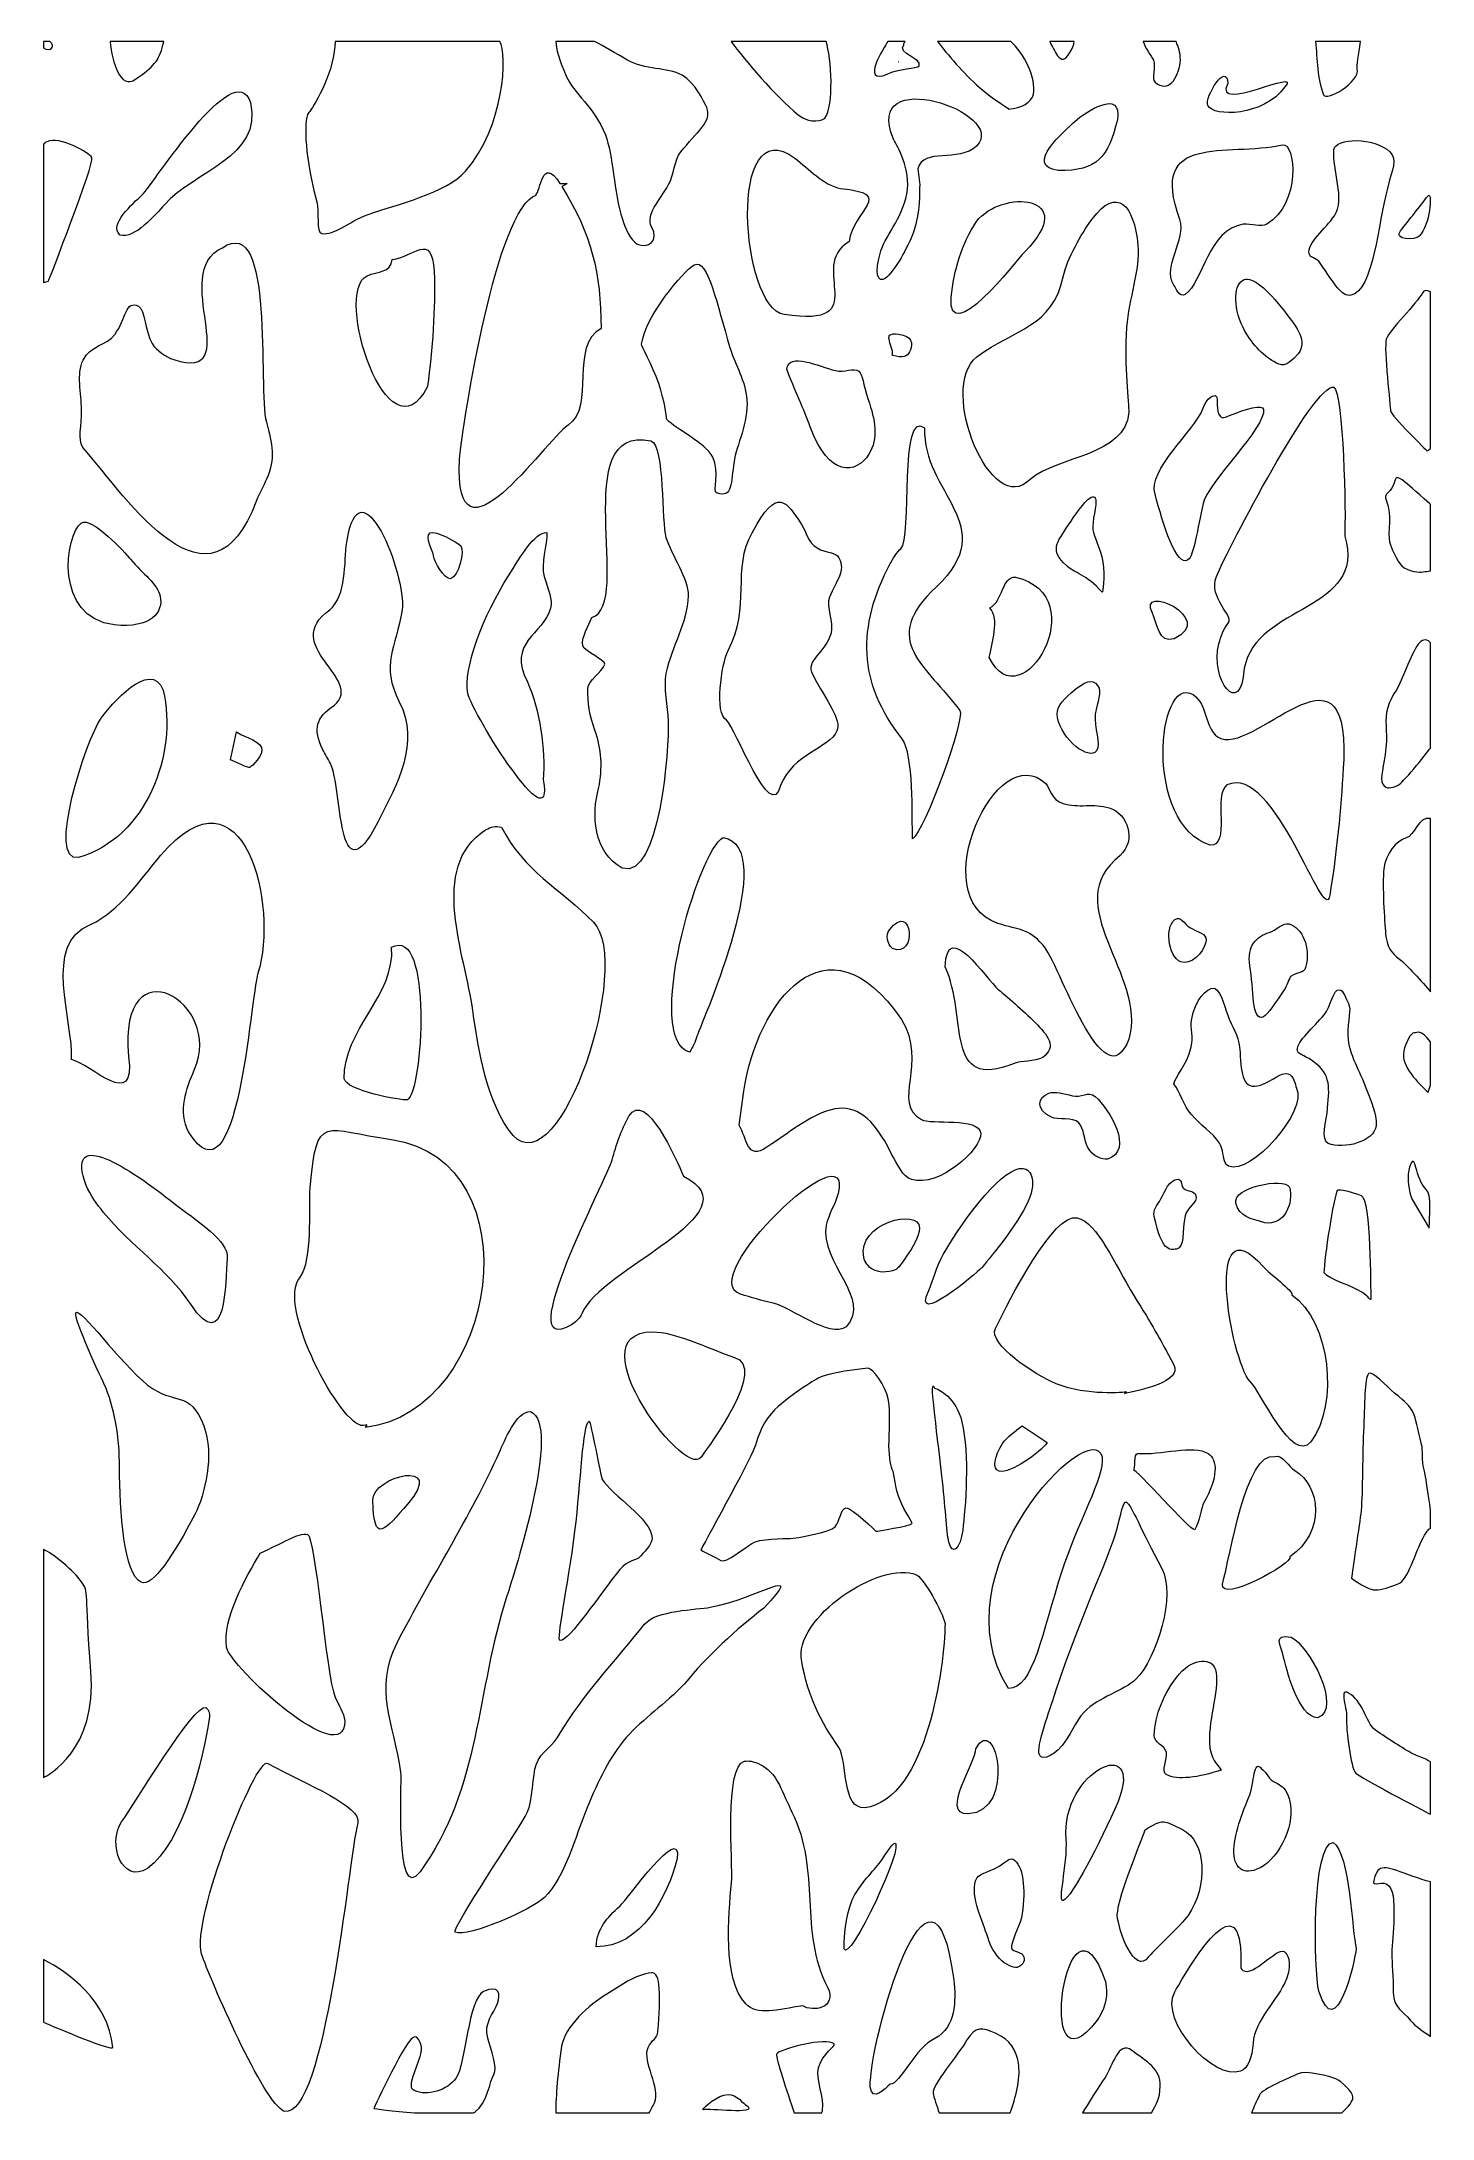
# Model space of a CAD drawing. Header units: centimetres. Extents: x -27.5 to -18.4, y -4.1 to 9.5.
import ezdxf

# ---------------------------------------------------------------- set-up
doc = ezdxf.new("R2010")
doc.units = ezdxf.units.CM
doc.header["$MEASUREMENT"] = 0
doc.layers.add('layer 1', color=7, linetype='Continuous')

msp = doc.modelspace()

# ---------------------------------------------------------------- linework, layer by layer
at = {"layer": 'layer 1', "color": 250, "lineweight": 9}
for points, knots in [([(-27.5, 9.45847), (-27.5, 9.45847), (-27.5, 9.50001), (-27.5, 9.50001), (-27.5, 9.50001), (-27.5, 9.50001), (-27.45734, 9.50001), (-27.45734, 9.50001), (-27.45734, 9.50001), (-27.41625, 9.47007), (-27.45513, 9.42844), (-27.5, 9.45847)], [0, 0, 0, 0, 0.25, 0.25, 0.25, 0.25, 0.5, 0.5, 0.5, 0.5, 1, 1, 1, 1]), ([(-26.70552, 8.4284), (-26.50941, 8.64779), (-26.05999, 8.73924), (-26.13892, 9.09933), (-26.13892, 9.09933), (-26.24323, 9.41546), (-26.77464, 8.56738), (-26.85137, 8.49254), (-26.85137, 8.49254), (-26.91211, 8.43546), (-27.07251, 8.29803), (-26.99646, 8.22932), (-26.99646, 8.22932), (-26.89954, 8.20128), (-26.76609, 8.36064), (-26.70552, 8.4284)], [0, 0, 0, 0, 0.2, 0.2, 0.2, 0.2, 0.4, 0.4, 0.4, 0.4, 0.6, 0.6, 0.6, 0.6, 1, 1, 1, 1]), ([(-27.06198, 9.50001), (-27.06198, 9.50001), (-26.70864, 9.50001), (-26.70864, 9.50001), (-26.70864, 9.50001), (-26.71075, 9.49313), (-26.71283, 9.48571), (-26.71484, 9.47766), (-26.71484, 9.47766), (-26.74052, 9.37495), (-26.77476, 9.33429), (-26.89459, 9.25298), (-26.89459, 9.25298), (-26.99572, 9.18435), (-27.04642, 9.35997), (-27.06198, 9.50001)], [0, 0, 0, 0, 0.2, 0.2, 0.2, 0.2, 0.4, 0.4, 0.4, 0.4, 0.6, 0.6, 0.6, 0.6, 1, 1, 1, 1]), ([(-25.58354, 9.50001), (-25.58354, 9.50001), (-24.50175, 9.50001), (-24.50175, 9.50001), (-24.50175, 9.50001), (-24.45043, 9.42299), (-24.47126, 8.93932), (-24.72673, 8.64938), (-24.72673, 8.64938), (-24.85454, 8.50433), (-25.17933, 8.43037), (-25.3665, 8.36386), (-25.3665, 8.36386), (-25.50308, 8.31532), (-25.59017, 8.22353), (-25.67019, 8.23969), (-25.67019, 8.23969), (-25.71654, 8.24904), (-25.67947, 8.36531), (-25.71221, 8.48057), (-25.71221, 8.48057), (-25.77185, 8.69052), (-25.79895, 8.9852), (-25.75721, 9.03324), (-25.75721, 9.03324), (-25.73051, 9.06396), (-25.60142, 9.26727), (-25.58528, 9.47057), (-25.58528, 9.47057), (-25.5845, 9.48038), (-25.58393, 9.4902), (-25.58354, 9.50001)], [0, 0, 0, 0, 0.11111111, 0.11111111, 0.11111111, 0.11111111, 0.22222222, 0.22222222, 0.22222222, 0.22222222, 0.33333333, 0.33333333, 0.33333333, 0.33333333, 0.44444444, 0.44444444, 0.44444444, 0.44444444, 0.55555556, 0.55555556, 0.55555556, 0.55555556, 0.66666667, 0.66666667, 0.66666667, 0.66666667, 0.77777778, 0.77777778, 0.77777778, 0.77777778, 1, 1, 1, 1]), ([(-24.13375, 9.50001), (-24.13375, 9.50001), (-23.87952, 9.50001), (-23.87952, 9.50001), (-23.87952, 9.50001), (-23.81516, 9.46666), (-23.74302, 9.42444), (-23.66851, 9.38074), (-23.66851, 9.38074), (-23.54521, 9.30841), (-23.40876, 9.33538), (-23.30432, 9.27851), (-23.30432, 9.27851), (-23.22309, 9.23429), (-23.16035, 9.10352), (-23.14388, 9.06676), (-23.14388, 9.06676), (-23.10258, 8.97461), (-23.21229, 8.90524), (-23.31278, 8.7766), (-23.31278, 8.7766), (-23.35874, 8.71776), (-23.35636, 8.62469), (-23.3936, 8.56028), (-23.3936, 8.56028), (-23.45778, 8.44928), (-23.5438, 8.36674), (-23.5065, 8.28264), (-23.5065, 8.28264), (-23.45065, 8.19086), (-23.53046, 8.13697), (-23.59931, 8.17018), (-23.59931, 8.17018), (-23.64642, 8.19291), (-23.67898, 8.27875), (-23.69678, 8.3325), (-23.69678, 8.3325), (-23.75601, 8.51141), (-23.75694, 8.75707), (-23.80934, 8.88762), (-23.80934, 8.88762), (-23.88273, 9.07046), (-24.01765, 9.16148), (-24.06663, 9.2736), (-24.06663, 9.2736), (-24.11329, 9.38039), (-24.13381, 9.45333), (-24.13375, 9.50001)], [0, 0, 0, 0, 0.07692308, 0.07692308, 0.07692308, 0.07692308, 0.15384615, 0.15384615, 0.15384615, 0.15384615, 0.23076923, 0.23076923, 0.23076923, 0.23076923, 0.30769231, 0.30769231, 0.30769231, 0.30769231, 0.38461538, 0.38461538, 0.38461538, 0.38461538, 0.46153846, 0.46153846, 0.46153846, 0.46153846, 0.53846154, 0.53846154, 0.53846154, 0.53846154, 0.61538462, 0.61538462, 0.61538462, 0.61538462, 0.69230769, 0.69230769, 0.69230769, 0.69230769, 0.76923077, 0.76923077, 0.76923077, 0.76923077, 0.84615385, 0.84615385, 0.84615385, 0.84615385, 1, 1, 1, 1]), ([(-22.98199, 9.50001), (-22.98199, 9.50001), (-22.3598, 9.50001), (-22.3598, 9.50001), (-22.3598, 9.50001), (-22.32344, 9.3926), (-22.30637, 9.07848), (-22.36868, 8.99584), (-22.36868, 8.99584), (-22.3744, 8.98826), (-22.46001, 8.95121), (-22.54266, 9.01863), (-22.54266, 9.01863), (-22.69023, 9.139), (-22.89709, 9.38051), (-22.98199, 9.50001)], [0, 0, 0, 0, 0.2, 0.2, 0.2, 0.2, 0.4, 0.4, 0.4, 0.4, 0.6, 0.6, 0.6, 0.6, 1, 1, 1, 1]), ([(-21.95394, 9.50001), (-21.95394, 9.50001), (-21.84031, 9.50001), (-21.84031, 9.50001), (-21.84031, 9.50001), (-21.84533, 9.49279), (-21.84901, 9.48569), (-21.84988, 9.47895), (-21.84988, 9.47895), (-21.89706, 9.42324), (-21.72276, 9.38468), (-21.74844, 9.34113), (-21.74844, 9.34113), (-21.7597, 9.32205), (-21.88799, 9.32345), (-21.95777, 9.28593), (-21.95777, 9.28593), (-22.13885, 9.21261), (-21.97775, 9.46421), (-21.95394, 9.50001)], [0, 0, 0, 0, 0.16666667, 0.16666667, 0.16666667, 0.16666667, 0.33333333, 0.33333333, 0.33333333, 0.33333333, 0.5, 0.5, 0.5, 0.5, 0.66666667, 0.66666667, 0.66666667, 0.66666667, 1, 1, 1, 1]), ([(-21.62856, 9.50001), (-21.62856, 9.50001), (-21.14719, 9.50001), (-21.14719, 9.50001), (-21.14719, 9.50001), (-21.06232, 9.42962), (-20.97651, 9.25573), (-20.99788, 9.15504), (-20.99788, 9.15504), (-21.00938, 9.10083), (-21.07508, 9.06116), (-21.1619, 9.05663), (-21.1619, 9.05663), (-21.1619, 9.06544), (-21.2571, 9.11267), (-21.35385, 9.1993), (-21.35385, 9.1993), (-21.45526, 9.2901), (-21.56294, 9.41669), (-21.62856, 9.50001)], [0, 0, 0, 0, 0.16666667, 0.16666667, 0.16666667, 0.16666667, 0.33333333, 0.33333333, 0.33333333, 0.33333333, 0.5, 0.5, 0.5, 0.5, 0.66666667, 0.66666667, 0.66666667, 0.66666667, 1, 1, 1, 1]), ([(-20.89121, 9.50001), (-20.89121, 9.50001), (-20.73033, 9.50001), (-20.73033, 9.50001), (-20.73033, 9.50001), (-20.72988, 9.45759), (-20.78092, 9.38653), (-20.8016, 9.38352), (-20.8016, 9.38352), (-20.8016, 9.38352), (-20.8016, 9.38352), (-20.8016, 9.38352), (-20.8016, 9.38352), (-20.83336, 9.38368), (-20.84903, 9.4226), (-20.86705, 9.45246), (-20.86705, 9.45246), (-20.87633, 9.46785), (-20.88444, 9.48419), (-20.89121, 9.50001)], [0, 0, 0, 0, 0.16666667, 0.16666667, 0.16666667, 0.16666667, 0.33333333, 0.33333333, 0.33333333, 0.33333333, 0.5, 0.5, 0.5, 0.5, 0.66666667, 0.66666667, 0.66666667, 0.66666667, 1, 1, 1, 1]), ([(-20.27659, 9.50001), (-20.27659, 9.50001), (-20.06162, 9.50001), (-20.06162, 9.50001), (-20.06162, 9.50001), (-20.05932, 9.49527), (-20.05715, 9.49033), (-20.05513, 9.48512), (-20.05513, 9.48512), (-20.04333, 9.45464), (-20.02851, 9.40972), (-20.03457, 9.36188), (-20.03457, 9.36188), (-20.04741, 9.26036), (-20.11163, 9.15734), (-20.19859, 9.23292), (-20.19859, 9.23292), (-20.2262, 9.25692), (-20.19243, 9.33446), (-20.21041, 9.37699), (-20.21041, 9.37699), (-20.22309, 9.40697), (-20.26806, 9.46034), (-20.27659, 9.50001)], [0, 0, 0, 0, 0.14285714, 0.14285714, 0.14285714, 0.14285714, 0.28571429, 0.28571429, 0.28571429, 0.28571429, 0.42857143, 0.42857143, 0.42857143, 0.42857143, 0.57142857, 0.57142857, 0.57142857, 0.57142857, 0.71428571, 0.71428571, 0.71428571, 0.71428571, 1, 1, 1, 1]), ([(-19.14653, 9.50001), (-19.14653, 9.50001), (-18.84972, 9.50001), (-18.84972, 9.50001), (-18.84972, 9.50001), (-18.86225, 9.41339), (-18.87517, 9.33709), (-18.87163, 9.32132), (-18.87163, 9.32132), (-18.85144, 9.23128), (-19.07511, 9.10768), (-19.09242, 9.14958), (-19.09242, 9.14958), (-19.13755, 9.25883), (-19.13145, 9.38237), (-19.14653, 9.50001)], [0, 0, 0, 0, 0.2, 0.2, 0.2, 0.2, 0.4, 0.4, 0.4, 0.4, 0.6, 0.6, 0.6, 0.6, 1, 1, 1, 1]), ([(-21.75607, 8.66415), (-21.72203, 8.8066), (-21.49169, 8.70181), (-21.37085, 8.81353), (-21.37085, 8.81353), (-21.15761, 9.03491), (-22.12984, 9.35862), (-21.91782, 8.85987), (-21.91782, 8.85987), (-21.90822, 8.83962), (-21.80889, 8.68995), (-21.82539, 8.53027), (-21.82539, 8.53027), (-21.84286, 8.36131), (-21.96134, 8.24026), (-21.99939, 8.12513), (-21.99939, 8.12513), (-22.04833, 7.97705), (-22.01793, 7.91175), (-21.97069, 7.94447), (-21.97069, 7.94447), (-21.90996, 7.98653), (-21.81746, 8.16297), (-21.78827, 8.24156), (-21.78827, 8.24156), (-21.73812, 8.37657), (-21.74914, 8.52184), (-21.74459, 8.55908), (-21.74459, 8.55908), (-21.74459, 8.55908), (-21.75607, 8.66415), (-21.75607, 8.66415)], [0, 0, 0, 0, 0.11111111, 0.11111111, 0.11111111, 0.11111111, 0.22222222, 0.22222222, 0.22222222, 0.22222222, 0.33333333, 0.33333333, 0.33333333, 0.33333333, 0.44444444, 0.44444444, 0.44444444, 0.44444444, 0.55555556, 0.55555556, 0.55555556, 0.55555556, 0.66666667, 0.66666667, 0.66666667, 0.66666667, 0.77777778, 0.77777778, 0.77777778, 0.77777778, 1, 1, 1, 1]), ([(-21.88417, 9.36649), (-21.88417, 9.36649), (-21.88555, 9.36683), (-21.88555, 9.36683), (-21.88555, 9.36683), (-21.88555, 9.36683), (-21.88417, 9.36649), (-21.88417, 9.36649)], [0, 0, 0, 0, 0.33333333, 0.33333333, 0.33333333, 0.33333333, 1, 1, 1, 1]), ([(-19.34787, 9.20226), (-19.22095, 9.33689), (-19.82656, 9.02164), (-19.72209, 9.22346), (-19.72209, 9.22346), (-19.7262, 9.37553), (-19.87684, 9.1352), (-19.85226, 9.07934), (-19.85226, 9.07934), (-19.81921, 9.00426), (-19.48332, 9.00623), (-19.34787, 9.20226)], [0, 0, 0, 0, 0.25, 0.25, 0.25, 0.25, 0.5, 0.5, 0.5, 0.5, 1, 1, 1, 1]), ([(-20.44695, 8.98484), (-20.41132, 9.20003), (-20.66282, 9.03451), (-20.72447, 8.97694), (-20.72447, 8.97694), (-20.78839, 8.9176), (-21.06853, 8.68234), (-20.83444, 8.6538), (-20.83444, 8.6538), (-20.57806, 8.64748), (-20.50458, 8.74389), (-20.44695, 8.98484)], [0, 0, 0, 0, 0.25, 0.25, 0.25, 0.25, 0.5, 0.5, 0.5, 0.5, 1, 1, 1, 1]), ([(-22.63588, 7.7066), (-22.03344, 7.61802), (-22.49231, 8.01954), (-22.20823, 8.18608), (-22.20823, 8.18608), (-22.18594, 8.39319), (-21.89664, 8.50095), (-22.26416, 8.53439), (-22.26416, 8.53439), (-22.38102, 8.55996), (-22.47271, 8.66259), (-22.56388, 8.73417), (-22.56388, 8.73417), (-23.01237, 9.06391), (-22.92174, 7.75268), (-22.63588, 7.7066)], [0, 0, 0, 0, 0.2, 0.2, 0.2, 0.2, 0.4, 0.4, 0.4, 0.4, 0.6, 0.6, 0.6, 0.6, 1, 1, 1, 1]), ([(-27.5, 7.91853), (-27.5, 7.91853), (-27.5, 8.82405), (-27.5, 8.82405), (-27.5, 8.82405), (-27.49267, 8.83251), (-27.48519, 8.83879), (-27.47761, 8.84229), (-27.47761, 8.84229), (-27.39135, 8.8821), (-27.20114, 8.7693), (-27.18123, 8.73833), (-27.18123, 8.73833), (-27.16132, 8.70737), (-27.46655, 7.9266), (-27.46655, 7.9266), (-27.46655, 7.9266), (-27.46655, 7.9266), (-27.5, 7.91853), (-27.5, 7.91853)], [0, 0, 0, 0, 0.16666667, 0.16666667, 0.16666667, 0.16666667, 0.33333333, 0.33333333, 0.33333333, 0.33333333, 0.5, 0.5, 0.5, 0.5, 0.66666667, 0.66666667, 0.66666667, 0.66666667, 1, 1, 1, 1]), ([(-20.00062, 7.83966), (-19.8848, 7.91999), (-19.85049, 8.26758), (-19.6198, 8.2997), (-19.6198, 8.2997), (-19.56566, 8.30318), (-19.50302, 8.2793), (-19.46595, 8.30058), (-19.46595, 8.30058), (-19.23937, 8.43058), (-19.27591, 8.84071), (-19.36185, 8.82158), (-19.36185, 8.82158), (-19.72966, 8.74075), (-20.24776, 8.91032), (-20.03605, 8.33143), (-20.03605, 8.33143), (-19.98981, 8.19595), (-20.15327, 8.0335), (-20.07626, 7.90021), (-20.07626, 7.90021), (-20.05762, 7.87783), (-20.04362, 7.8168), (-20.00062, 7.83966)], [0, 0, 0, 0, 0.14285714, 0.14285714, 0.14285714, 0.14285714, 0.28571429, 0.28571429, 0.28571429, 0.28571429, 0.42857143, 0.42857143, 0.42857143, 0.42857143, 0.57142857, 0.57142857, 0.57142857, 0.57142857, 0.71428571, 0.71428571, 0.71428571, 0.71428571, 1, 1, 1, 1]), ([(-19.11402, 8.04469), (-19.01743, 7.90113), (-18.97336, 7.82384), (-18.91461, 7.83354), (-18.91461, 7.83354), (-18.76446, 7.85834), (-18.73346, 8.31565), (-18.67374, 8.53562), (-18.67374, 8.53562), (-18.64162, 8.66479), (-18.60618, 8.72403), (-18.65741, 8.77473), (-18.65741, 8.77473), (-18.75869, 8.87495), (-19.01558, 8.86855), (-19.0245, 8.7901), (-19.0245, 8.7901), (-19.03923, 8.66065), (-18.94575, 8.463), (-19.0211, 8.35529), (-19.0211, 8.35529), (-19.08, 8.27064), (-19.20268, 8.17537), (-19.18696, 8.10586), (-19.18696, 8.10586), (-19.18004, 8.07527), (-19.1412, 8.08468), (-19.11402, 8.04469)], [0, 0, 0, 0, 0.125, 0.125, 0.125, 0.125, 0.25, 0.25, 0.25, 0.25, 0.375, 0.375, 0.375, 0.375, 0.5, 0.5, 0.5, 0.5, 0.625, 0.625, 0.625, 0.625, 0.75, 0.75, 0.75, 0.75, 1, 1, 1, 1]), ([(-24.26709, 8.49215), (-24.26423, 8.49207), (-24.26118, 8.49333), (-24.2636, 8.49026), (-24.2636, 8.49026), (-24.52279, 8.41385), (-24.74384, 7.0081), (-24.76662, 6.75514), (-24.76662, 6.75514), (-24.80604, 5.978), (-24.21491, 6.86893), (-24.05433, 6.98042), (-24.05433, 6.98042), (-23.87076, 7.10286), (-24.04985, 7.50193), (-23.83664, 7.61606), (-23.83664, 7.61606), (-23.84059, 7.98481), (-23.89602, 8.2249), (-24.09451, 8.54753), (-24.09451, 8.54753), (-24.03978, 8.57491), (-24.05754, 8.56763), (-24.10766, 8.56854), (-24.10766, 8.56854), (-24.22622, 8.75346), (-24.2334, 8.51461), (-24.26709, 8.49215)], [0, 0, 0, 0, 0.125, 0.125, 0.125, 0.125, 0.25, 0.25, 0.25, 0.25, 0.375, 0.375, 0.375, 0.375, 0.5, 0.5, 0.5, 0.5, 0.625, 0.625, 0.625, 0.625, 0.75, 0.75, 0.75, 0.75, 1, 1, 1, 1]), ([(-20.80192, 7.95483), (-20.87352, 7.62589), (-21.11368, 7.61524), (-21.37073, 7.42987), (-21.37073, 7.42987), (-21.62758, 7.22048), (-21.27224, 6.35996), (-21.01971, 6.62478), (-21.01971, 6.62478), (-20.83509, 6.7776), (-20.39394, 6.78106), (-20.37235, 7.06291), (-20.37235, 7.06291), (-20.36952, 7.12323), (-20.40561, 7.36439), (-20.38614, 7.62272), (-20.38614, 7.62272), (-20.37193, 7.81122), (-20.29633, 8.00534), (-20.31151, 8.16245), (-20.31151, 8.16245), (-20.33725, 8.42881), (-20.44813, 8.55233), (-20.61267, 8.33433), (-20.61267, 8.33433), (-20.68761, 8.2303), (-20.77368, 8.0796), (-20.80192, 7.95483)], [0, 0, 0, 0, 0.125, 0.125, 0.125, 0.125, 0.25, 0.25, 0.25, 0.25, 0.375, 0.375, 0.375, 0.375, 0.5, 0.5, 0.5, 0.5, 0.625, 0.625, 0.625, 0.625, 0.75, 0.75, 0.75, 0.75, 1, 1, 1, 1]), ([(-21.05474, 8.11903), (-20.6827, 8.49671), (-21.21148, 8.53173), (-21.37168, 8.31784), (-21.37168, 8.31784), (-21.4733, 8.16886), (-21.51694, 7.9972), (-21.53924, 7.82113), (-21.53924, 7.82113), (-21.55708, 7.47687), (-21.12018, 8.05204), (-21.05474, 8.11903)], [0, 0, 0, 0, 0.25, 0.25, 0.25, 0.25, 0.5, 0.5, 0.5, 0.5, 1, 1, 1, 1]), ([(-18.46485, 8.22086), (-18.39136, 8.29968), (-18.37747, 8.50472), (-18.40409, 8.48988), (-18.40409, 8.48988), (-18.46528, 8.41189), (-18.52647, 8.33389), (-18.58767, 8.2559), (-18.58767, 8.2559), (-18.63588, 8.19445), (-18.48877, 8.1952), (-18.46485, 8.22086)], [0, 0, 0, 0, 0.25, 0.25, 0.25, 0.25, 0.5, 0.5, 0.5, 0.5, 1, 1, 1, 1]), ([(-26.03438, 6.62514), (-25.97338, 6.76566), (-25.9962, 6.85295), (-26.03542, 7.00124), (-26.03542, 7.00124), (-26.09379, 7.22197), (-25.97592, 8.37823), (-26.32413, 8.14609), (-26.32413, 8.14609), (-26.67744, 7.98429), (-26.16127, 7.26064), (-26.64405, 7.41097), (-26.64405, 7.41097), (-26.69659, 7.43024), (-26.75788, 7.47164), (-26.78597, 7.51732), (-26.78597, 7.51732), (-26.8293, 7.59096), (-26.83146, 7.73826), (-26.87481, 7.76131), (-26.87481, 7.76131), (-26.95967, 7.80643), (-26.95722, 7.67747), (-27.0292, 7.57781), (-27.0292, 7.57781), (-27.08409, 7.50181), (-27.19311, 7.50515), (-27.23955, 7.40752), (-27.23955, 7.40752), (-27.28289, 7.31642), (-27.25124, 7.19107), (-27.24877, 7.07986), (-27.24877, 7.07986), (-27.24653, 6.97861), (-27.27718, 6.88985), (-27.24083, 6.83459), (-27.24083, 6.83459), (-26.93742, 6.47921), (-26.40166, 5.6747), (-26.10069, 6.48476), (-26.10069, 6.48476), (-26.08114, 6.53253), (-26.05549, 6.57798), (-26.03438, 6.62514)], [0, 0, 0, 0, 0.08333333, 0.08333333, 0.08333333, 0.08333333, 0.16666667, 0.16666667, 0.16666667, 0.16666667, 0.25, 0.25, 0.25, 0.25, 0.33333333, 0.33333333, 0.33333333, 0.33333333, 0.41666667, 0.41666667, 0.41666667, 0.41666667, 0.5, 0.5, 0.5, 0.5, 0.58333333, 0.58333333, 0.58333333, 0.58333333, 0.66666667, 0.66666667, 0.66666667, 0.66666667, 0.75, 0.75, 0.75, 0.75, 0.83333333, 0.83333333, 0.83333333, 0.83333333, 1, 1, 1, 1]), ([(-25.20926, 8.06941), (-25.21672, 7.97923), (-25.30217, 7.99264), (-25.37412, 7.96234), (-25.37412, 7.96234), (-25.60036, 7.84955), (-25.23362, 6.72583), (-24.97782, 7.23432), (-24.97782, 7.23432), (-24.94284, 7.47984), (-24.92542, 7.74274), (-24.93319, 7.99038), (-24.93319, 7.99038), (-24.94755, 8.25861), (-25.07183, 8.07831), (-25.20926, 8.06941)], [0, 0, 0, 0, 0.2, 0.2, 0.2, 0.2, 0.4, 0.4, 0.4, 0.4, 0.6, 0.6, 0.6, 0.6, 1, 1, 1, 1]), ([(-23.4061, 7.01801), (-23.34674, 6.95356), (-23.15223, 6.86561), (-23.10328, 6.7695), (-23.10328, 6.7695), (-23.05433, 6.67338), (-23.11075, 6.54528), (-23.07565, 6.53402), (-23.07565, 6.53402), (-22.97189, 6.50072), (-22.98463, 6.60142), (-22.96429, 6.74013), (-22.96429, 6.74013), (-22.94881, 6.84572), (-22.86808, 7.00139), (-22.87993, 7.14671), (-22.87993, 7.14671), (-22.89083, 7.28026), (-22.95244, 7.36454), (-22.99072, 7.48957), (-22.99072, 7.48957), (-23.07494, 7.76466), (-23.13392, 8.07777), (-23.22545, 8.03458), (-23.22545, 8.03458), (-23.301, 7.98709), (-23.54385, 7.70213), (-23.57183, 7.51286), (-23.57183, 7.51286), (-23.57374, 7.49994), (-23.50111, 7.37566), (-23.4586, 7.25344), (-23.4586, 7.25344), (-23.4174, 7.13498), (-23.40632, 7.01826), (-23.4061, 7.01801)], [0, 0, 0, 0, 0.1, 0.1, 0.1, 0.1, 0.2, 0.2, 0.2, 0.2, 0.3, 0.3, 0.3, 0.3, 0.4, 0.4, 0.4, 0.4, 0.5, 0.5, 0.5, 0.5, 0.6, 0.6, 0.6, 0.6, 0.7, 0.7, 0.7, 0.7, 0.8, 0.8, 0.8, 0.8, 1, 1, 1, 1]), ([(-19.62096, 7.62156), (-19.5715, 7.5211), (-19.49215, 7.4403), (-19.41978, 7.39758), (-19.41978, 7.39758), (-19.37025, 7.36834), (-19.34452, 7.35542), (-19.25883, 7.44927), (-19.25883, 7.44927), (-19.19692, 7.53315), (-19.26258, 7.61695), (-19.34948, 7.72861), (-19.34948, 7.72861), (-19.46654, 7.87902), (-19.55868, 7.95555), (-19.61373, 7.93666), (-19.61373, 7.93666), (-19.68017, 7.91386), (-19.69202, 7.76587), (-19.62096, 7.62156)], [0, 0, 0, 0, 0.16666667, 0.16666667, 0.16666667, 0.16666667, 0.33333333, 0.33333333, 0.33333333, 0.33333333, 0.5, 0.5, 0.5, 0.5, 0.66666667, 0.66666667, 0.66666667, 0.66666667, 1, 1, 1, 1]), ([(-18.39032, 7.85558), (-18.39032, 7.85558), (-18.39032, 6.82734), (-18.39032, 6.82734), (-18.39032, 6.82734), (-18.40316, 6.81693), (-18.41132, 6.81055), (-18.41132, 6.81055), (-18.41132, 6.81055), (-18.41132, 6.81055), (-18.65234, 7.04688), (-18.65234, 7.07262), (-18.65234, 7.07262), (-18.65234, 7.09836), (-18.69913, 7.48446), (-18.68042, 7.5453), (-18.68042, 7.5453), (-18.6617, 7.60614), (-18.47918, 7.7793), (-18.44174, 7.85184), (-18.44174, 7.85184), (-18.43325, 7.86828), (-18.4144, 7.86737), (-18.39032, 7.85558)], [0, 0, 0, 0, 0.14285714, 0.14285714, 0.14285714, 0.14285714, 0.28571429, 0.28571429, 0.28571429, 0.28571429, 0.42857143, 0.42857143, 0.42857143, 0.42857143, 0.57142857, 0.57142857, 0.57142857, 0.57142857, 0.71428571, 0.71428571, 0.71428571, 0.71428571, 1, 1, 1, 1]), ([(-21.92283, 7.43727), (-21.85395, 7.4235), (-21.82771, 7.42688), (-21.81092, 7.46216), (-21.81092, 7.46216), (-21.7961, 7.49328), (-21.78139, 7.55482), (-21.85445, 7.57189), (-21.85445, 7.57189), (-22.01526, 7.60945), (-21.91553, 7.51016), (-21.92283, 7.43727)], [0, 0, 0, 0, 0.25, 0.25, 0.25, 0.25, 0.5, 0.5, 0.5, 0.5, 1, 1, 1, 1]), ([(-22.61769, 7.34939), (-22.5704, 7.2187), (-22.50049, 7.07565), (-22.46346, 6.96856), (-22.46346, 6.96856), (-22.34397, 6.63764), (-22.16165, 6.65508), (-22.07802, 6.79033), (-22.07802, 6.79033), (-22.01472, 6.8927), (-22.03678, 7.01649), (-22.08324, 7.14864), (-22.08324, 7.14864), (-22.11873, 7.24959), (-22.11735, 7.31487), (-22.14399, 7.33476), (-22.14399, 7.33476), (-22.17784, 7.36006), (-22.2402, 7.32506), (-22.2981, 7.33911), (-22.2981, 7.33911), (-22.40803, 7.3658), (-22.60523, 7.46343), (-22.61769, 7.34939)], [0, 0, 0, 0, 0.14285714, 0.14285714, 0.14285714, 0.14285714, 0.28571429, 0.28571429, 0.28571429, 0.28571429, 0.42857143, 0.42857143, 0.42857143, 0.42857143, 0.57142857, 0.57142857, 0.57142857, 0.57142857, 0.71428571, 0.71428571, 0.71428571, 0.71428571, 1, 1, 1, 1]), ([(-19.78026, 5.54465), (-19.84049, 5.3122), (-19.63824, 5.03988), (-19.61302, 5.38358), (-19.61302, 5.38358), (-19.53549, 5.80599), (-18.80379, 5.75524), (-18.95397, 6.25207), (-18.95397, 6.25207), (-18.94499, 6.38583), (-18.96211, 7.19129), (-19.02475, 7.23089), (-19.02475, 7.23089), (-19.15405, 7.2606), (-19.72004, 6.16813), (-19.79647, 5.98688), (-19.79647, 5.98688), (-19.85004, 5.8389), (-19.67909, 5.73403), (-19.71868, 5.68085), (-19.71868, 5.68085), (-19.75498, 5.63466), (-19.7644, 5.59985), (-19.78026, 5.54465)], [0, 0, 0, 0, 0.14285714, 0.14285714, 0.14285714, 0.14285714, 0.28571429, 0.28571429, 0.28571429, 0.28571429, 0.42857143, 0.42857143, 0.42857143, 0.42857143, 0.57142857, 0.57142857, 0.57142857, 0.57142857, 0.71428571, 0.71428571, 0.71428571, 0.71428571, 1, 1, 1, 1]), ([(-21.79257, 4.26482), (-21.71036, 4.31389), (-21.44667, 5.05182), (-21.48094, 5.10558), (-21.48094, 5.10558), (-21.7001, 5.40523), (-22.01941, 5.56326), (-21.63466, 5.91966), (-21.63466, 5.91966), (-21.20624, 6.32173), (-21.73065, 6.53612), (-21.71239, 6.962), (-21.71239, 6.962), (-21.88171, 7.0951), (-21.78915, 6.23532), (-21.86987, 6.16805), (-21.86987, 6.16805), (-21.88915, 6.15714), (-21.92577, 6.09457), (-21.93935, 6.07125), (-21.93935, 6.07125), (-22.15635, 5.65405), (-22.15284, 5.28864), (-21.85957, 4.92037), (-21.85957, 4.92037), (-21.78411, 4.81706), (-21.79552, 4.41435), (-21.79257, 4.26482)], [0, 0, 0, 0, 0.125, 0.125, 0.125, 0.125, 0.25, 0.25, 0.25, 0.25, 0.375, 0.375, 0.375, 0.375, 0.5, 0.5, 0.5, 0.5, 0.625, 0.625, 0.625, 0.625, 0.75, 0.75, 0.75, 0.75, 1, 1, 1, 1]), ([(-20.19928, 6.52764), (-20.14726, 6.33288), (-20.05975, 6.04477), (-19.98298, 6.09534), (-19.98298, 6.09534), (-19.94557, 6.11997), (-19.91935, 6.30185), (-19.88437, 6.46611), (-19.88437, 6.46611), (-19.85478, 6.59979), (-19.46794, 6.9714), (-19.48662, 7.08353), (-19.48662, 7.08353), (-19.49284, 7.12091), (-19.59941, 7.08999), (-19.71019, 7.04345), (-19.71019, 7.04345), (-19.74151, 7.03161), (-19.75586, 7.02113), (-19.77207, 7.03971), (-19.77207, 7.03971), (-19.80351, 7.07574), (-19.78092, 7.15488), (-19.79879, 7.17162), (-19.79879, 7.17162), (-19.81102, 7.18307), (-19.86094, 7.16398), (-19.88569, 7.08718), (-19.88569, 7.08718), (-19.94428, 6.93832), (-20.24994, 6.68835), (-20.19928, 6.52764)], [0, 0, 0, 0, 0.11111111, 0.11111111, 0.11111111, 0.11111111, 0.22222222, 0.22222222, 0.22222222, 0.22222222, 0.33333333, 0.33333333, 0.33333333, 0.33333333, 0.44444444, 0.44444444, 0.44444444, 0.44444444, 0.55555556, 0.55555556, 0.55555556, 0.55555556, 0.66666667, 0.66666667, 0.66666667, 0.66666667, 0.77777778, 0.77777778, 0.77777778, 0.77777778, 1, 1, 1, 1]), ([(-23.958, 5.53152), (-23.94647, 5.49465), (-23.80754, 5.43747), (-23.81318, 5.41099), (-23.81318, 5.41099), (-23.83408, 5.35028), (-23.92192, 5.3075), (-23.92384, 5.25129), (-23.92384, 5.25129), (-23.92702, 5.15825), (-23.91129, 5.07014), (-23.87795, 4.97795), (-23.87795, 4.97795), (-23.83225, 4.85161), (-23.82721, 4.73235), (-23.85325, 4.5944), (-23.85325, 4.5944), (-23.9006, 4.43026), (-23.88912, 4.17341), (-23.69801, 4.07117), (-23.69801, 4.07117), (-23.45117, 3.99193), (-23.38975, 4.86672), (-23.39694, 5.03604), (-23.39694, 5.03604), (-23.40127, 5.13122), (-23.42941, 5.25935), (-23.41105, 5.35008), (-23.41105, 5.35008), (-23.3742, 5.53212), (-23.27178, 5.67304), (-23.26576, 5.86135), (-23.26576, 5.86135), (-23.26234, 5.96812), (-23.37316, 6.12635), (-23.41138, 6.24384), (-23.41138, 6.24384), (-23.44115, 6.33628), (-23.41846, 6.84338), (-23.50955, 6.87819), (-23.50955, 6.87819), (-24.06014, 6.99164), (-23.62125, 5.79913), (-23.89854, 5.7167), (-23.89854, 5.7167), (-23.91832, 5.66842), (-23.96892, 5.58197), (-23.958, 5.53152)], [0, 0, 0, 0, 0.07692308, 0.07692308, 0.07692308, 0.07692308, 0.15384615, 0.15384615, 0.15384615, 0.15384615, 0.23076923, 0.23076923, 0.23076923, 0.23076923, 0.30769231, 0.30769231, 0.30769231, 0.30769231, 0.38461538, 0.38461538, 0.38461538, 0.38461538, 0.46153846, 0.46153846, 0.46153846, 0.46153846, 0.53846154, 0.53846154, 0.53846154, 0.53846154, 0.61538462, 0.61538462, 0.61538462, 0.61538462, 0.69230769, 0.69230769, 0.69230769, 0.69230769, 0.76923077, 0.76923077, 0.76923077, 0.76923077, 0.84615385, 0.84615385, 0.84615385, 0.84615385, 1, 1, 1, 1]), ([(-25.61478, 4.75834), (-25.53454, 4.60245), (-25.57652, 3.85025), (-25.30238, 4.37404), (-25.30238, 4.37404), (-25.17572, 4.62439), (-25.02564, 4.89395), (-25.16276, 5.16416), (-25.16276, 5.16416), (-25.2873, 5.40772), (-25.18437, 5.51558), (-25.14426, 5.76742), (-25.14426, 5.76742), (-25.11392, 5.99904), (-25.42228, 6.76452), (-25.50769, 6.21236), (-25.50769, 6.21236), (-25.52541, 6.078), (-25.50738, 5.86386), (-25.61931, 5.76725), (-25.61931, 5.76725), (-25.95184, 5.53083), (-25.38528, 5.31407), (-25.58871, 5.14175), (-25.58871, 5.14175), (-25.71207, 5.06028), (-25.72856, 4.98489), (-25.66713, 4.85305), (-25.66713, 4.85305), (-25.65098, 4.82075), (-25.63187, 4.79013), (-25.61478, 4.75834)], [0, 0, 0, 0, 0.11111111, 0.11111111, 0.11111111, 0.11111111, 0.22222222, 0.22222222, 0.22222222, 0.22222222, 0.33333333, 0.33333333, 0.33333333, 0.33333333, 0.44444444, 0.44444444, 0.44444444, 0.44444444, 0.55555556, 0.55555556, 0.55555556, 0.55555556, 0.66666667, 0.66666667, 0.66666667, 0.66666667, 0.77777778, 0.77777778, 0.77777778, 0.77777778, 1, 1, 1, 1]), ([(-23.01337, 5.04287), (-22.95554, 4.99764), (-22.72271, 4.35257), (-22.65867, 4.61466), (-22.65867, 4.61466), (-22.57686, 4.82287), (-22.33835, 4.85683), (-22.28858, 4.97214), (-22.28858, 4.97214), (-22.25668, 5.04605), (-22.35576, 5.16854), (-22.44762, 5.34198), (-22.44762, 5.34198), (-22.50163, 5.43676), (-22.35953, 5.48578), (-22.32667, 5.61497), (-22.32667, 5.61497), (-22.30886, 5.68501), (-22.36159, 5.79002), (-22.33742, 5.85051), (-22.33742, 5.85051), (-22.2919, 5.96448), (-22.2301, 6.01787), (-22.27517, 6.1088), (-22.27517, 6.1088), (-22.29612, 6.15106), (-22.35957, 6.13733), (-22.41804, 6.17418), (-22.41804, 6.17418), (-22.48433, 6.21597), (-22.4859, 6.27584), (-22.52102, 6.32877), (-22.52102, 6.32877), (-22.61813, 6.47509), (-22.68048, 6.58844), (-22.84455, 6.27399), (-22.84455, 6.27399), (-22.9807, 6.04269), (-22.84974, 5.77792), (-23.00335, 5.50087), (-23.00335, 5.50087), (-23.04771, 5.41267), (-23.0939, 5.08324), (-23.01337, 5.04287)], [0, 0, 0, 0, 0.08333333, 0.08333333, 0.08333333, 0.08333333, 0.16666667, 0.16666667, 0.16666667, 0.16666667, 0.25, 0.25, 0.25, 0.25, 0.33333333, 0.33333333, 0.33333333, 0.33333333, 0.41666667, 0.41666667, 0.41666667, 0.41666667, 0.5, 0.5, 0.5, 0.5, 0.58333333, 0.58333333, 0.58333333, 0.58333333, 0.66666667, 0.66666667, 0.66666667, 0.66666667, 0.75, 0.75, 0.75, 0.75, 0.83333333, 0.83333333, 0.83333333, 0.83333333, 1, 1, 1, 1]), ([(-20.78137, 6.05789), (-20.73264, 6.01045), (-20.64532, 5.99881), (-20.54758, 5.88351), (-20.54758, 5.88351), (-20.54253, 5.87755), (-20.52667, 5.98325), (-20.54283, 6.08285), (-20.54283, 6.08285), (-20.5571, 6.17073), (-20.60299, 6.25052), (-20.60797, 6.29231), (-20.60797, 6.29231), (-20.61418, 6.34443), (-20.58046, 6.46344), (-20.58889, 6.49245), (-20.58889, 6.49245), (-20.60498, 6.54783), (-20.67479, 6.46836), (-20.76808, 6.32497), (-20.76808, 6.32497), (-20.84546, 6.2042), (-20.89323, 6.16374), (-20.78137, 6.05789)], [0, 0, 0, 0, 0.14285714, 0.14285714, 0.14285714, 0.14285714, 0.28571429, 0.28571429, 0.28571429, 0.28571429, 0.42857143, 0.42857143, 0.42857143, 0.42857143, 0.57142857, 0.57142857, 0.57142857, 0.57142857, 0.71428571, 0.71428571, 0.71428571, 0.71428571, 1, 1, 1, 1]), ([(-18.39032, 6.45962), (-18.39032, 6.45962), (-18.39032, 6.02375), (-18.39032, 6.02375), (-18.39032, 6.02375), (-18.42955, 6.02098), (-18.44001, 6.00925), (-18.50024, 6.01963), (-18.50024, 6.01963), (-18.5681, 6.03133), (-18.59852, 6.07345), (-18.62192, 6.12493), (-18.62192, 6.12493), (-18.64532, 6.17641), (-18.67106, 6.19747), (-18.6617, 6.30511), (-18.6617, 6.30511), (-18.65234, 6.41275), (-18.67574, 6.47359), (-18.6851, 6.50167), (-18.6851, 6.50167), (-18.69445, 6.52975), (-18.65936, 6.53443), (-18.6383, 6.57889), (-18.6383, 6.57889), (-18.61724, 6.62335), (-18.62426, 6.65611), (-18.57746, 6.62101), (-18.57746, 6.62101), (-18.53066, 6.58591), (-18.4979, 6.55549), (-18.39728, 6.46657), (-18.39728, 6.46657), (-18.39485, 6.46442), (-18.39255, 6.46207), (-18.39032, 6.45962)], [0, 0, 0, 0, 0.1, 0.1, 0.1, 0.1, 0.2, 0.2, 0.2, 0.2, 0.3, 0.3, 0.3, 0.3, 0.4, 0.4, 0.4, 0.4, 0.5, 0.5, 0.5, 0.5, 0.6, 0.6, 0.6, 0.6, 0.7, 0.7, 0.7, 0.7, 0.8, 0.8, 0.8, 0.8, 1, 1, 1, 1]), ([(-27.25095, 6.33702), (-27.35754, 6.25998), (-27.43431, 5.71634), (-27.03325, 5.66827), (-27.03325, 5.66827), (-26.79638, 5.64358), (-26.7095, 5.7519), (-26.7332, 5.85733), (-26.7332, 5.85733), (-26.75163, 5.93934), (-26.84657, 6.00476), (-26.92791, 6.10023), (-26.92791, 6.10023), (-26.96191, 6.14012), (-27.18325, 6.38594), (-27.25095, 6.33702)], [0, 0, 0, 0, 0.2, 0.2, 0.2, 0.2, 0.4, 0.4, 0.4, 0.4, 0.6, 0.6, 0.6, 0.6, 1, 1, 1, 1]), ([(-24.82616, 5.97175), (-24.77231, 5.98785), (-24.73088, 6.1527), (-24.75852, 6.18796), (-24.75852, 6.18796), (-24.78186, 6.21264), (-24.92473, 6.29195), (-24.96009, 6.27239), (-24.96009, 6.27239), (-25.00017, 6.25022), (-24.93847, 6.14793), (-24.93719, 6.12193), (-24.93719, 6.12193), (-24.93544, 6.08622), (-24.86648, 5.9682), (-24.82616, 5.97175)], [0, 0, 0, 0, 0.2, 0.2, 0.2, 0.2, 0.4, 0.4, 0.4, 0.4, 0.6, 0.6, 0.6, 0.6, 1, 1, 1, 1]), ([(-24.1926, 6.27471), (-24.27941, 6.27589), (-24.36363, 6.11706), (-24.44431, 5.99197), (-24.44431, 5.99197), (-24.61174, 5.73236), (-24.74392, 5.37811), (-24.71213, 5.21877), (-24.71213, 5.21877), (-24.67978, 5.08219), (-24.1421, 4.21553), (-24.21692, 4.65088), (-24.21692, 4.65088), (-24.20255, 4.85104), (-24.23755, 5.10915), (-24.3216, 5.29464), (-24.3216, 5.29464), (-24.45587, 5.55237), (-24.22065, 5.60379), (-24.16983, 5.77823), (-24.16983, 5.77823), (-24.15289, 5.83637), (-24.18532, 5.89643), (-24.21016, 5.98695), (-24.21016, 5.98695), (-24.23618, 6.06838), (-24.19208, 6.19594), (-24.1926, 6.27471)], [0, 0, 0, 0, 0.125, 0.125, 0.125, 0.125, 0.25, 0.25, 0.25, 0.25, 0.375, 0.375, 0.375, 0.375, 0.5, 0.5, 0.5, 0.5, 0.625, 0.625, 0.625, 0.625, 0.75, 0.75, 0.75, 0.75, 1, 1, 1, 1]), ([(-21.28341, 5.77994), (-21.21695, 5.70427), (-21.2727, 5.55072), (-21.28811, 5.45426), (-21.28811, 5.45426), (-21.07741, 5.02279), (-20.58807, 5.86253), (-21.11484, 5.98162), (-21.11484, 5.98162), (-21.2048, 5.99017), (-21.19747, 5.82442), (-21.28341, 5.77994)], [0, 0, 0, 0, 0.25, 0.25, 0.25, 0.25, 0.5, 0.5, 0.5, 0.5, 1, 1, 1, 1]), ([(-20.21614, 5.74604), (-20.18063, 5.67086), (-20.17735, 5.54444), (-20.07394, 5.5777), (-20.07394, 5.5777), (-19.78552, 5.70987), (-20.32209, 5.95185), (-20.21614, 5.74604)], [0, 0, 0, 0, 0.33333333, 0.33333333, 0.33333333, 0.33333333, 1, 1, 1, 1]), ([(-19.78926, 4.93319), (-19.87733, 5.00419), (-19.85108, 5.1392), (-19.9485, 5.21147), (-19.9485, 5.21147), (-20.19061, 5.34793), (-20.27198, 4.35591), (-19.83687, 4.22226), (-19.83687, 4.22226), (-19.70104, 4.21175), (-19.81963, 4.55771), (-19.72707, 4.61814), (-19.72707, 4.61814), (-19.4097, 4.76357), (-19.08756, 3.67125), (-19.05196, 3.89327), (-19.05196, 3.89327), (-18.99558, 4.24484), (-18.97651, 4.50633), (-18.95995, 4.78287), (-18.95995, 4.78287), (-18.92724, 5.64653), (-19.56035, 4.78762), (-19.78926, 4.93319)], [0, 0, 0, 0, 0.14285714, 0.14285714, 0.14285714, 0.14285714, 0.28571429, 0.28571429, 0.28571429, 0.28571429, 0.42857143, 0.42857143, 0.42857143, 0.42857143, 0.57142857, 0.57142857, 0.57142857, 0.57142857, 0.71428571, 0.71428571, 0.71428571, 0.71428571, 1, 1, 1, 1]), ([(-18.39032, 5.55203), (-18.39032, 5.55203), (-18.39032, 4.85929), (-18.39032, 4.85929), (-18.39032, 4.85929), (-18.42476, 4.81535), (-18.57479, 4.62571), (-18.60788, 4.6133), (-18.60788, 4.6133), (-18.64532, 4.59926), (-18.68042, 4.58522), (-18.70381, 4.62266), (-18.70381, 4.62266), (-18.72721, 4.6601), (-18.69445, 4.742), (-18.68276, 4.86134), (-18.68276, 4.86134), (-18.67106, 4.98068), (-18.69679, 5.03918), (-18.67106, 5.12576), (-18.67106, 5.12576), (-18.64532, 5.21234), (-18.62426, 5.20298), (-18.56108, 5.35507), (-18.56108, 5.35507), (-18.4979, 5.50717), (-18.46046, 5.59609), (-18.4043, 5.56333), (-18.4043, 5.56333), (-18.40014, 5.56091), (-18.39544, 5.55706), (-18.39032, 5.55203)], [0, 0, 0, 0, 0.11111111, 0.11111111, 0.11111111, 0.11111111, 0.22222222, 0.22222222, 0.22222222, 0.22222222, 0.33333333, 0.33333333, 0.33333333, 0.33333333, 0.44444444, 0.44444444, 0.44444444, 0.44444444, 0.55555556, 0.55555556, 0.55555556, 0.55555556, 0.66666667, 0.66666667, 0.66666667, 0.66666667, 0.77777778, 0.77777778, 0.77777778, 0.77777778, 1, 1, 1, 1]), ([(-27.26956, 4.14047), (-26.82202, 4.26975), (-26.6163, 4.82069), (-26.71224, 5.24041), (-26.71224, 5.24041), (-26.79837, 5.45214), (-27.05896, 5.13953), (-27.12108, 5.05536), (-27.12108, 5.05536), (-27.21925, 4.91361), (-27.48274, 4.10983), (-27.26956, 4.14047)], [0, 0, 0, 0, 0.25, 0.25, 0.25, 0.25, 0.5, 0.5, 0.5, 0.5, 1, 1, 1, 1]), ([(-20.58389, 4.84147), (-20.5524, 4.88308), (-20.60205, 4.99824), (-20.59175, 5.08314), (-20.59175, 5.08314), (-20.58181, 5.16507), (-20.54239, 5.22601), (-20.57636, 5.2712), (-20.57636, 5.2712), (-20.61138, 5.3178), (-20.65341, 5.30317), (-20.75058, 5.22353), (-20.75058, 5.22353), (-20.81038, 5.16904), (-20.85195, 5.12342), (-20.84008, 5.06023), (-20.84008, 5.06023), (-20.81198, 4.91057), (-20.632, 4.77791), (-20.58389, 4.84147)], [0, 0, 0, 0, 0.16666667, 0.16666667, 0.16666667, 0.16666667, 0.33333333, 0.33333333, 0.33333333, 0.33333333, 0.5, 0.5, 0.5, 0.5, 0.66666667, 0.66666667, 0.66666667, 0.66666667, 1, 1, 1, 1]), ([(-26.27118, 4.78266), (-26.23101, 4.76972), (-26.15722, 4.72523), (-26.14361, 4.73314), (-26.14361, 4.73314), (-26.13486, 4.73823), (-26.04773, 4.8123), (-26.06826, 4.86409), (-26.06826, 4.86409), (-26.08878, 4.91588), (-26.21696, 4.94539), (-26.23184, 4.96752), (-26.23184, 4.96752), (-26.23184, 4.96752), (-26.27118, 4.78266), (-26.27118, 4.78266)], [0, 0, 0, 0, 0.2, 0.2, 0.2, 0.2, 0.4, 0.4, 0.4, 0.4, 0.6, 0.6, 0.6, 0.6, 1, 1, 1, 1]), ([(-20.93644, 3.56832), (-20.82782, 3.45068), (-20.53738, 2.52314), (-20.3715, 2.94784), (-20.3715, 2.94784), (-20.24921, 3.37178), (-20.84408, 3.831), (-20.42826, 4.15356), (-20.42826, 4.15356), (-20.32056, 4.25636), (-20.37557, 4.42827), (-20.50155, 4.46771), (-20.50155, 4.46771), (-20.59955, 4.49839), (-20.70563, 4.46513), (-20.80303, 4.49532), (-20.80303, 4.49532), (-20.88036, 4.5193), (-20.89142, 4.60151), (-20.91534, 4.62425), (-20.91534, 4.62425), (-21.23763, 4.9399), (-21.72424, 3.87765), (-21.23182, 3.70813), (-21.23182, 3.70813), (-21.08408, 3.66175), (-21.03815, 3.6778), (-20.93644, 3.56832)], [0, 0, 0, 0, 0.125, 0.125, 0.125, 0.125, 0.25, 0.25, 0.25, 0.25, 0.375, 0.375, 0.375, 0.375, 0.5, 0.5, 0.5, 0.5, 0.625, 0.625, 0.625, 0.625, 0.75, 0.75, 0.75, 0.75, 1, 1, 1, 1]), ([(-27.3158, 2.8151), (-27.1922, 2.78832), (-26.8859, 2.46463), (-26.94163, 2.83517), (-26.94163, 2.83517), (-27.00608, 3.59532), (-26.31295, 3.18716), (-26.50686, 2.75042), (-26.50686, 2.75042), (-26.56274, 2.62081), (-26.61479, 2.47384), (-26.5469, 2.33869), (-26.5469, 2.33869), (-26.21803, 1.81001), (-26.14268, 3.21451), (-26.09074, 3.38051), (-26.09074, 3.38051), (-25.95322, 3.81998), (-26.18023, 4.79664), (-26.73032, 4.15444), (-26.73032, 4.15444), (-26.86436, 3.99397), (-26.99549, 3.7925), (-27.18985, 3.70103), (-27.18985, 3.70103), (-27.51194, 3.57874), (-27.29782, 3.06251), (-27.3158, 2.8151)], [0, 0, 0, 0, 0.125, 0.125, 0.125, 0.125, 0.25, 0.25, 0.25, 0.25, 0.375, 0.375, 0.375, 0.375, 0.5, 0.5, 0.5, 0.5, 0.625, 0.625, 0.625, 0.625, 0.75, 0.75, 0.75, 0.75, 1, 1, 1, 1]), ([(-18.39032, 4.39699), (-18.39032, 4.39699), (-18.39032, 3.25999), (-18.39032, 3.25999), (-18.39032, 3.25999), (-18.4395, 3.31676), (-18.55226, 3.44481), (-18.59384, 3.47373), (-18.59384, 3.47373), (-18.64766, 3.51117), (-18.67808, 3.55797), (-18.6851, 3.63987), (-18.6851, 3.63987), (-18.69211, 3.72177), (-18.70849, 3.96278), (-18.69679, 4.06574), (-18.69679, 4.06574), (-18.6851, 4.1687), (-18.6149, 4.2506), (-18.54938, 4.26932), (-18.54938, 4.26932), (-18.49318, 4.28538), (-18.47313, 4.41157), (-18.39032, 4.39699)], [0, 0, 0, 0, 0.14285714, 0.14285714, 0.14285714, 0.14285714, 0.28571429, 0.28571429, 0.28571429, 0.28571429, 0.42857143, 0.42857143, 0.42857143, 0.42857143, 0.57142857, 0.57142857, 0.57142857, 0.57142857, 0.71428571, 0.71428571, 0.71428571, 0.71428571, 1, 1, 1, 1]), ([(-24.67936, 3.13558), (-24.64126, 2.868), (-24.58897, 2.53119), (-24.41576, 2.31471), (-24.41576, 2.31471), (-24.10164, 1.98791), (-23.62755, 3.4415), (-23.88724, 3.71713), (-23.88724, 3.71713), (-24.10138, 3.93259), (-24.35032, 4.05649), (-24.49113, 4.34036), (-24.49113, 4.34036), (-24.53352, 4.34839), (-24.55794, 4.34393), (-24.59532, 4.32295), (-24.59532, 4.32295), (-24.97625, 4.07795), (-24.72646, 3.49619), (-24.67936, 3.13558)], [0, 0, 0, 0, 0.16666667, 0.16666667, 0.16666667, 0.16666667, 0.33333333, 0.33333333, 0.33333333, 0.33333333, 0.5, 0.5, 0.5, 0.5, 0.66666667, 0.66666667, 0.66666667, 0.66666667, 1, 1, 1, 1]), ([(-23.20769, 2.96756), (-23.16526, 3.08648), (-22.66624, 4.20866), (-23.03458, 4.27269), (-23.03458, 4.27269), (-23.20319, 4.19073), (-23.55631, 2.94672), (-23.25708, 2.86354), (-23.25708, 2.86354), (-23.23171, 2.89571), (-23.22154, 2.92927), (-23.20769, 2.96756)], [0, 0, 0, 0, 0.25, 0.25, 0.25, 0.25, 0.5, 0.5, 0.5, 0.5, 1, 1, 1, 1]), ([(-21.94272, 3.66624), (-21.96879, 3.63228), (-21.96111, 3.57319), (-21.92309, 3.54352), (-21.92309, 3.54352), (-21.75605, 3.47498), (-21.79476, 3.86306), (-21.94272, 3.66624)], [0, 0, 0, 0, 0.33333333, 0.33333333, 0.33333333, 0.33333333, 1, 1, 1, 1]), ([(-25.5235, 2.68837), (-25.5183, 2.61266), (-25.14549, 2.54091), (-25.10923, 2.55067), (-25.10923, 2.55067), (-25.00849, 2.59664), (-24.94068, 3.70037), (-25.21336, 3.55151), (-25.21336, 3.55151), (-25.18549, 3.24059), (-25.53505, 3.00443), (-25.5235, 2.68837)], [0, 0, 0, 0, 0.25, 0.25, 0.25, 0.25, 0.5, 0.5, 0.5, 0.5, 1, 1, 1, 1]), ([(-22.93026, 2.38354), (-22.87767, 2.29297), (-22.88156, 2.15048), (-22.74848, 2.23801), (-22.74848, 2.23801), (-22.40666, 2.46934), (-22.1702, 2.69233), (-21.93215, 2.19781), (-21.93215, 2.19781), (-21.89128, 2.12576), (-21.85562, 2.04243), (-21.79875, 2.02579), (-21.79875, 2.02579), (-21.61777, 1.97283), (-21.3357, 2.22411), (-21.34413, 2.33051), (-21.34413, 2.33051), (-21.35256, 2.4369), (-21.67264, 2.3859), (-21.73363, 2.41999), (-21.73363, 2.41999), (-21.93469, 2.53236), (-21.68867, 2.79112), (-21.86469, 3.07738), (-21.86469, 3.07738), (-22.35883, 3.79641), (-22.81316, 3.18541), (-22.90046, 2.60548), (-22.90046, 2.60548), (-22.90046, 2.60548), (-22.93026, 2.38354), (-22.93026, 2.38354)], [0, 0, 0, 0, 0.11111111, 0.11111111, 0.11111111, 0.11111111, 0.22222222, 0.22222222, 0.22222222, 0.22222222, 0.33333333, 0.33333333, 0.33333333, 0.33333333, 0.44444444, 0.44444444, 0.44444444, 0.44444444, 0.55555556, 0.55555556, 0.55555556, 0.55555556, 0.66666667, 0.66666667, 0.66666667, 0.66666667, 0.77777778, 0.77777778, 0.77777778, 0.77777778, 1, 1, 1, 1]), ([(-21.5768, 3.42308), (-21.42533, 3.09), (-21.59131, 2.60133), (-21.12361, 2.78893), (-21.12361, 2.78893), (-21.07964, 2.80657), (-20.99244, 2.79758), (-20.93681, 2.82815), (-20.93681, 2.82815), (-20.83976, 2.89937), (-20.90509, 2.97426), (-20.98734, 3.05824), (-20.98734, 3.05824), (-21.0646, 3.13714), (-21.17992, 3.23369), (-21.22682, 3.27277), (-21.22682, 3.27277), (-21.3081, 3.34316), (-21.56798, 3.74886), (-21.5768, 3.42308)], [0, 0, 0, 0, 0.16666667, 0.16666667, 0.16666667, 0.16666667, 0.33333333, 0.33333333, 0.33333333, 0.33333333, 0.5, 0.5, 0.5, 0.5, 0.66666667, 0.66666667, 0.66666667, 0.66666667, 1, 1, 1, 1]), ([(-20.03059, 3.45574), (-19.96381, 3.43225), (-19.88342, 3.51479), (-19.86716, 3.57962), (-19.86716, 3.57962), (-19.85278, 3.63694), (-19.88938, 3.63881), (-19.95867, 3.67456), (-19.95867, 3.67456), (-19.99062, 3.68649), (-20.02919, 3.74954), (-20.05285, 3.7415), (-20.05285, 3.7415), (-20.14564, 3.70994), (-20.11215, 3.48442), (-20.03059, 3.45574)], [0, 0, 0, 0, 0.2, 0.2, 0.2, 0.2, 0.4, 0.4, 0.4, 0.4, 0.6, 0.6, 0.6, 0.6, 1, 1, 1, 1]), ([(-19.57593, 3.43071), (-19.55049, 3.27919), (-19.5664, 3.059), (-19.48748, 3.09462), (-19.48748, 3.09462), (-19.46117, 3.1065), (-19.39952, 3.20261), (-19.35536, 3.26475), (-19.35536, 3.26475), (-19.33086, 3.29706), (-19.32442, 3.34581), (-19.30444, 3.36185), (-19.30444, 3.36185), (-19.26629, 3.39247), (-19.22186, 3.37764), (-19.21046, 3.41938), (-19.21046, 3.41938), (-19.1742, 3.55209), (-19.23463, 3.68131), (-19.31833, 3.70481), (-19.31833, 3.70481), (-19.35921, 3.71629), (-19.40742, 3.66184), (-19.4492, 3.64896), (-19.4492, 3.64896), (-19.53084, 3.6238), (-19.59959, 3.56142), (-19.57593, 3.43071)], [0, 0, 0, 0, 0.125, 0.125, 0.125, 0.125, 0.25, 0.25, 0.25, 0.25, 0.375, 0.375, 0.375, 0.375, 0.5, 0.5, 0.5, 0.5, 0.625, 0.625, 0.625, 0.625, 0.75, 0.75, 0.75, 0.75, 1, 1, 1, 1]), ([(-20.07596, 2.65497), (-20.03611, 2.59824), (-20.00953, 2.512), (-19.96253, 2.45501), (-19.96253, 2.45501), (-19.90209, 2.38175), (-19.82126, 2.33775), (-19.77638, 2.26511), (-19.77638, 2.26511), (-19.76717, 2.24866), (-19.76031, 2.23284), (-19.7561, 2.21442), (-19.7561, 2.21442), (-19.74831, 2.16408), (-19.74351, 2.12652), (-19.71663, 2.11444), (-19.71663, 2.11444), (-19.57148, 2.04922), (-19.19414, 2.48005), (-19.26992, 2.62714), (-19.26992, 2.62714), (-19.28093, 2.6485), (-19.28721, 2.7126), (-19.32642, 2.72082), (-19.32642, 2.72082), (-19.37684, 2.73138), (-19.42153, 2.6772), (-19.50614, 2.64699), (-19.50614, 2.64699), (-19.62136, 2.60877), (-19.63428, 2.71536), (-19.64087, 2.86115), (-19.64087, 2.86115), (-19.6453, 2.95917), (-19.67688, 2.99591), (-19.71291, 3.08002), (-19.71291, 3.08002), (-19.73837, 3.13945), (-19.75728, 3.25768), (-19.8091, 3.28311), (-19.8091, 3.28311), (-19.86439, 3.28913), (-19.93602, 3.1999), (-19.95852, 3.08124), (-19.95852, 3.08124), (-19.97114, 3.01468), (-19.945, 2.96208), (-19.96111, 2.89723), (-19.96111, 2.89723), (-19.99278, 2.76971), (-20.06861, 2.70177), (-20.07596, 2.65497)], [0, 0, 0, 0, 0.07142857, 0.07142857, 0.07142857, 0.07142857, 0.14285714, 0.14285714, 0.14285714, 0.14285714, 0.21428571, 0.21428571, 0.21428571, 0.21428571, 0.28571429, 0.28571429, 0.28571429, 0.28571429, 0.35714286, 0.35714286, 0.35714286, 0.35714286, 0.42857143, 0.42857143, 0.42857143, 0.42857143, 0.5, 0.5, 0.5, 0.5, 0.57142857, 0.57142857, 0.57142857, 0.57142857, 0.64285714, 0.64285714, 0.64285714, 0.64285714, 0.71428571, 0.71428571, 0.71428571, 0.71428571, 0.78571429, 0.78571429, 0.78571429, 0.78571429, 0.85714286, 0.85714286, 0.85714286, 0.85714286, 1, 1, 1, 1]), ([(-18.7469, 2.38074), (-18.74572, 2.46642), (-18.77961, 2.53108), (-18.80976, 2.61699), (-18.80976, 2.61699), (-18.85381, 2.74255), (-18.92833, 2.84322), (-18.93301, 2.97143), (-18.93301, 2.97143), (-18.936, 3.07262), (-18.90723, 3.14492), (-18.92968, 3.18313), (-18.92968, 3.18313), (-18.94657, 3.2119), (-18.9639, 3.27163), (-18.98831, 3.2731), (-18.98831, 3.2731), (-19.02952, 3.27558), (-19.04559, 3.16098), (-19.08875, 3.10845), (-19.08875, 3.10845), (-19.15755, 3.02469), (-19.26675, 2.93691), (-19.26492, 2.87478), (-19.26492, 2.87478), (-19.26422, 2.85118), (-19.21334, 2.83559), (-19.18711, 2.82009), (-19.18711, 2.82009), (-19.04523, 2.73224), (-19.05144, 2.64734), (-19.06621, 2.49494), (-19.06621, 2.49494), (-19.0728, 2.41201), (-19.11286, 2.28412), (-19.06267, 2.26392), (-19.06267, 2.26392), (-18.96002, 2.22263), (-18.76038, 2.2732), (-18.7469, 2.38074)], [0, 0, 0, 0, 0.09090909, 0.09090909, 0.09090909, 0.09090909, 0.18181818, 0.18181818, 0.18181818, 0.18181818, 0.27272727, 0.27272727, 0.27272727, 0.27272727, 0.36363636, 0.36363636, 0.36363636, 0.36363636, 0.45454545, 0.45454545, 0.45454545, 0.45454545, 0.54545455, 0.54545455, 0.54545455, 0.54545455, 0.63636364, 0.63636364, 0.63636364, 0.63636364, 0.72727273, 0.72727273, 0.72727273, 0.72727273, 0.81818182, 0.81818182, 0.81818182, 0.81818182, 1, 1, 1, 1]), ([(-18.39032, 2.93154), (-18.39032, 2.93154), (-18.39032, 2.64594), (-18.39032, 2.64594), (-18.39032, 2.64594), (-18.39883, 2.61789), (-18.40577, 2.59985), (-18.40577, 2.59985), (-18.40577, 2.59985), (-18.46838, 2.65599), (-18.58746, 2.77316), (-18.56598, 2.86883), (-18.56598, 2.86883), (-18.55312, 2.92613), (-18.5192, 2.99162), (-18.49698, 2.98928), (-18.49698, 2.98928), (-18.47511, 2.98698), (-18.4589, 3.01981), (-18.39032, 2.93154)], [0, 0, 0, 0, 0.16666667, 0.16666667, 0.16666667, 0.16666667, 0.33333333, 0.33333333, 0.33333333, 0.33333333, 0.5, 0.5, 0.5, 0.5, 0.66666667, 0.66666667, 0.66666667, 0.66666667, 1, 1, 1, 1]), ([(-24.02387, 1.07863), (-23.99816, 1.09681), (-23.97716, 1.11643), (-23.96279, 1.14483), (-23.96279, 1.14483), (-23.85035, 1.43974), (-22.81148, 1.80304), (-23.29569, 2.04834), (-23.29569, 2.04834), (-23.34394, 2.1609), (-23.54575, 2.62243), (-23.65495, 2.44154), (-23.65495, 2.44154), (-23.70435, 2.3531), (-23.73916, 2.25319), (-23.76426, 2.15525), (-23.76426, 2.15525), (-23.78696, 2.05942), (-24.43906, 0.82934), (-24.03254, 1.07299), (-24.03254, 1.07299), (-24.03254, 1.07299), (-24.02387, 1.07863), (-24.02387, 1.07863)], [0, 0, 0, 0, 0.14285714, 0.14285714, 0.14285714, 0.14285714, 0.28571429, 0.28571429, 0.28571429, 0.28571429, 0.42857143, 0.42857143, 0.42857143, 0.42857143, 0.57142857, 0.57142857, 0.57142857, 0.57142857, 0.71428571, 0.71428571, 0.71428571, 0.71428571, 1, 1, 1, 1]), ([(-20.51161, 2.15901), (-20.33348, 2.21657), (-20.49893, 2.48966), (-20.59194, 2.571), (-20.59194, 2.571), (-20.63661, 2.61007), (-20.68781, 2.56118), (-20.74152, 2.57608), (-20.74152, 2.57608), (-20.79917, 2.59206), (-20.85662, 2.60755), (-20.89701, 2.59293), (-20.89701, 2.59293), (-20.96903, 2.56688), (-20.98961, 2.48629), (-20.8801, 2.43523), (-20.8801, 2.43523), (-20.8369, 2.41508), (-20.73912, 2.43784), (-20.70072, 2.39947), (-20.70072, 2.39947), (-20.66311, 2.36189), (-20.66606, 2.28199), (-20.64099, 2.23755), (-20.64099, 2.23755), (-20.60664, 2.17664), (-20.54733, 2.15577), (-20.51161, 2.15901)], [0, 0, 0, 0, 0.125, 0.125, 0.125, 0.125, 0.25, 0.25, 0.25, 0.25, 0.375, 0.375, 0.375, 0.375, 0.5, 0.5, 0.5, 0.5, 0.625, 0.625, 0.625, 0.625, 0.75, 0.75, 0.75, 0.75, 1, 1, 1, 1]), ([(-25.38378, 0.39782), (-24.5084, 0.50693), (-24.26957, 2.1489), (-25.21333, 2.28955), (-25.21333, 2.28955), (-25.65625, 2.35057), (-25.70657, 2.47207), (-25.74765, 1.97323), (-25.74765, 1.97323), (-25.7583, 1.81651), (-25.72775, 1.51189), (-25.81468, 1.38082), (-25.81468, 1.38082), (-25.97369, 1.21035), (-25.54392, 0.39383), (-25.39763, 0.41021), (-25.39763, 0.41021), (-25.37715, 0.41285), (-25.36588, 0.42213), (-25.38378, 0.39782)], [0, 0, 0, 0, 0.16666667, 0.16666667, 0.16666667, 0.16666667, 0.33333333, 0.33333333, 0.33333333, 0.33333333, 0.5, 0.5, 0.5, 0.5, 0.66666667, 0.66666667, 0.66666667, 0.66666667, 1, 1, 1, 1]), ([(-27.10453, 1.80974), (-26.92709, 1.59154), (-26.68525, 1.43877), (-26.5325, 1.20762), (-26.5325, 1.20762), (-26.29694, 0.85715), (-26.30449, 1.35317), (-26.29266, 1.50932), (-26.29266, 1.50932), (-26.28247, 1.62518), (-26.47852, 1.74316), (-26.667, 1.89044), (-26.667, 1.89044), (-26.98396, 2.13811), (-27.35291, 2.35852), (-27.21928, 1.98761), (-27.21928, 1.98761), (-27.1901, 1.92234), (-27.14846, 1.86577), (-27.10453, 1.80974)], [0, 0, 0, 0, 0.16666667, 0.16666667, 0.16666667, 0.16666667, 0.33333333, 0.33333333, 0.33333333, 0.33333333, 0.5, 0.5, 0.5, 0.5, 0.66666667, 0.66666667, 0.66666667, 0.66666667, 1, 1, 1, 1]), ([(-22.70709, 1.21469), (-22.59123, 1.18777), (-22.33612, 0.98182), (-22.22815, 1.0585), (-22.22815, 1.0585), (-22.05371, 1.24506), (-22.4044, 1.47934), (-22.35941, 1.72711), (-22.35941, 1.72711), (-22.342, 1.79947), (-22.30077, 1.86278), (-22.28003, 1.9342), (-22.28003, 1.9342), (-22.17515, 2.38047), (-23.23085, 1.37104), (-22.9225, 1.27396), (-22.9225, 1.27396), (-22.84877, 1.25149), (-22.78708, 1.23134), (-22.70709, 1.21469)], [0, 0, 0, 0, 0.16666667, 0.16666667, 0.16666667, 0.16666667, 0.33333333, 0.33333333, 0.33333333, 0.33333333, 0.5, 0.5, 0.5, 0.5, 0.66666667, 0.66666667, 0.66666667, 0.66666667, 1, 1, 1, 1]), ([(-21.34043, 1.44346), (-21.33859, 1.4456), (-21.12903, 1.68916), (-21.04561, 1.85598), (-21.04561, 1.85598), (-20.96724, 2.01269), (-21.01279, 2.09316), (-21.06633, 2.09897), (-21.06633, 2.09897), (-21.18882, 2.11421), (-21.43881, 1.79803), (-21.59043, 1.53353), (-21.59043, 1.53353), (-21.63684, 1.45256), (-21.6609, 1.35014), (-21.68595, 1.29695), (-21.68595, 1.29695), (-21.8063, 1.0414), (-21.36459, 1.4165), (-21.34043, 1.44346)], [0, 0, 0, 0, 0.16666667, 0.16666667, 0.16666667, 0.16666667, 0.33333333, 0.33333333, 0.33333333, 0.33333333, 0.5, 0.5, 0.5, 0.5, 0.66666667, 0.66666667, 0.66666667, 0.66666667, 1, 1, 1, 1]), ([(-18.51167, 1.89415), (-18.53495, 1.95119), (-18.54194, 2.03734), (-18.53495, 2.07576), (-18.53495, 2.07576), (-18.53125, 2.09617), (-18.52105, 2.14866), (-18.50401, 2.14528), (-18.50401, 2.14528), (-18.49335, 2.14316), (-18.48222, 2.07774), (-18.46094, 2.02833), (-18.46094, 2.02833), (-18.44096, 1.98193), (-18.41064, 1.9517), (-18.40457, 1.93955), (-18.40457, 1.93955), (-18.38478, 1.89997), (-18.39991, 1.70672), (-18.39991, 1.70672), (-18.39991, 1.70672), (-18.39991, 1.70672), (-18.51167, 1.89415), (-18.51167, 1.89415)], [0, 0, 0, 0, 0.14285714, 0.14285714, 0.14285714, 0.14285714, 0.28571429, 0.28571429, 0.28571429, 0.28571429, 0.42857143, 0.42857143, 0.42857143, 0.42857143, 0.57142857, 0.57142857, 0.57142857, 0.57142857, 0.71428571, 0.71428571, 0.71428571, 0.71428571, 1, 1, 1, 1]), ([(-20.20428, 1.78339), (-20.15425, 1.55174), (-20.10408, 1.56351), (-20.05847, 1.56934), (-20.05847, 1.56934), (-20.00318, 1.5764), (-20.02273, 1.68872), (-20.0022, 1.78715), (-20.0022, 1.78715), (-19.99069, 1.84237), (-19.91637, 1.87432), (-19.93084, 1.92242), (-19.93084, 1.92242), (-19.94005, 1.95303), (-19.98779, 1.94735), (-20.0111, 1.96633), (-20.0111, 1.96633), (-20.02922, 1.98109), (-20.01986, 2.02347), (-20.048, 2.02753), (-20.048, 2.02753), (-20.10732, 2.02708), (-20.13394, 1.94869), (-20.16073, 1.89957), (-20.16073, 1.89957), (-20.18752, 1.85044), (-20.21448, 1.83057), (-20.20428, 1.78339)], [0, 0, 0, 0, 0.125, 0.125, 0.125, 0.125, 0.25, 0.25, 0.25, 0.25, 0.375, 0.375, 0.375, 0.375, 0.5, 0.5, 0.5, 0.5, 0.625, 0.625, 0.625, 0.625, 0.75, 0.75, 0.75, 0.75, 1, 1, 1, 1]), ([(-19.66812, 1.8705), (-19.64394, 1.78096), (-19.57416, 1.76982), (-19.47819, 1.74199), (-19.47819, 1.74199), (-19.35145, 1.72357), (-19.28568, 1.87008), (-19.31688, 1.97713), (-19.31688, 1.97713), (-19.35253, 2.04268), (-19.69625, 1.97472), (-19.66812, 1.8705)], [0, 0, 0, 0, 0.25, 0.25, 0.25, 0.25, 0.5, 0.5, 0.5, 0.5, 1, 1, 1, 1]), ([(-19.08848, 1.41238), (-19.04972, 1.36691), (-18.92239, 1.33593), (-18.84045, 1.28685), (-18.84045, 1.28685), (-18.79753, 1.26114), (-18.78101, 1.21687), (-18.78225, 1.24848), (-18.78225, 1.24848), (-18.78421, 1.29826), (-18.78186, 1.89553), (-18.84489, 1.92055), (-18.84489, 1.92055), (-18.9011, 1.94286), (-18.99382, 1.96929), (-19.00063, 1.9559), (-19.00063, 1.9559), (-19.02355, 1.91082), (-19.08612, 1.51134), (-19.08848, 1.41238)], [0, 0, 0, 0, 0.16666667, 0.16666667, 0.16666667, 0.16666667, 0.33333333, 0.33333333, 0.33333333, 0.33333333, 0.5, 0.5, 0.5, 0.5, 0.66666667, 0.66666667, 0.66666667, 0.66666667, 1, 1, 1, 1]), ([(-22.11156, 1.5136), (-22.09992, 1.45847), (-22.03149, 1.385), (-21.89985, 1.43535), (-21.89985, 1.43535), (-21.88664, 1.44183), (-21.86279, 1.47668), (-21.83104, 1.52267), (-21.83104, 1.52267), (-21.79273, 1.57817), (-21.7469, 1.6499), (-21.74642, 1.70754), (-21.74642, 1.70754), (-21.74527, 1.8441), (-22.15972, 1.74167), (-22.11156, 1.5136)], [0, 0, 0, 0, 0.2, 0.2, 0.2, 0.2, 0.4, 0.4, 0.4, 0.4, 0.6, 0.6, 0.6, 0.6, 1, 1, 1, 1]), ([(-20.39903, 0.62007), (-20.30346, 0.64055), (-20.01566, 0.6991), (-20.07565, 0.80982), (-20.07565, 0.80982), (-20.17551, 0.99414), (-20.21394, 1.06353), (-20.33791, 1.26413), (-20.33791, 1.26413), (-20.46583, 1.47111), (-20.57632, 1.74307), (-20.7107, 1.77508), (-20.7107, 1.77508), (-20.8624, 1.81122), (-21.15439, 1.23882), (-21.24815, 1.0473), (-21.24815, 1.0473), (-21.29721, 0.9471), (-20.98624, 0.7399), (-20.84834, 0.68496), (-20.84834, 0.68496), (-20.64163, 0.6026), (-20.40053, 0.63004), (-20.38537, 0.63004), (-20.38537, 0.63004), (-20.38537, 0.63004), (-20.39903, 0.62007), (-20.39903, 0.62007)], [0, 0, 0, 0, 0.125, 0.125, 0.125, 0.125, 0.25, 0.25, 0.25, 0.25, 0.375, 0.375, 0.375, 0.375, 0.5, 0.5, 0.5, 0.5, 0.625, 0.625, 0.625, 0.625, 0.75, 0.75, 0.75, 0.75, 1, 1, 1, 1]), ([(-19.30122, 1.26959), (-19.28854, 1.29187), (-19.44822, 1.40964), (-19.48882, 1.45526), (-19.48882, 1.45526), (-19.88327, 1.89656), (-19.70735, 0.85038), (-19.57514, 0.69944), (-19.57514, 0.69944), (-19.50252, 0.63327), (-19.30148, 0.15601), (-19.17556, 0.30292), (-19.17556, 0.30292), (-18.99223, 0.55504), (-19.04585, 1.09273), (-19.30122, 1.26959)], [0, 0, 0, 0, 0.2, 0.2, 0.2, 0.2, 0.4, 0.4, 0.4, 0.4, 0.6, 0.6, 0.6, 0.6, 1, 1, 1, 1]), ([(-27.09023, 0.65997), (-27.02142, 0.48043), (-27.00126, 0.32818), (-27.00001, 0.13821), (-27.00001, 0.13821), (-27.00019, -0.15465), (-26.96948, -0.56808), (-26.85796, -0.61845), (-26.85796, -0.61845), (-26.78166, -0.65291), (-26.64484, -0.43826), (-26.50479, -0.17321), (-26.50479, -0.17321), (-26.4396, -0.04341), (-26.3751, 0.21922), (-26.44682, 0.40795), (-26.44682, 0.40795), (-26.53951, 0.65191), (-26.64174, 0.53917), (-26.81515, 0.67671), (-26.81515, 0.67671), (-26.9962, 0.82029), (-27.26132, 1.19542), (-27.28672, 1.15154), (-27.28672, 1.15154), (-27.30285, 1.11416), (-27.11984, 0.72207), (-27.09023, 0.65997)], [0, 0, 0, 0, 0.125, 0.125, 0.125, 0.125, 0.25, 0.25, 0.25, 0.25, 0.375, 0.375, 0.375, 0.375, 0.5, 0.5, 0.5, 0.5, 0.625, 0.625, 0.625, 0.625, 0.75, 0.75, 0.75, 0.75, 1, 1, 1, 1]), ([(-22.96152, 0.85829), (-23.12287, 0.91209), (-23.27393, 0.99251), (-23.44287, 1.02232), (-23.44287, 1.02232), (-24.06362, 1.09197), (-23.29226, 0.04839), (-23.18102, 0.20186), (-23.18102, 0.20186), (-23.12483, 0.28216), (-22.74219, 0.79425), (-22.96152, 0.85829)], [0, 0, 0, 0, 0.25, 0.25, 0.25, 0.25, 0.5, 0.5, 0.5, 0.5, 1, 1, 1, 1]), ([(-22.84836, -0.36443), (-22.88785, -0.38553), (-23.01796, -0.50003), (-23.05099, -0.47593), (-23.05099, -0.47593), (-23.08609, -0.45032), (-23.14729, -0.4305), (-23.18239, -0.40489), (-23.18239, -0.40489), (-23.18239, -0.40489), (-22.85943, 0.18044), (-22.8292, 0.26608), (-22.8292, 0.26608), (-22.81787, 0.2982), (-22.78676, 0.41565), (-22.71911, 0.48987), (-22.71911, 0.48987), (-22.60635, 0.61358), (-22.43587, 0.70489), (-22.40753, 0.72378), (-22.40753, 0.72378), (-22.36219, 0.75401), (-22.11029, 0.78675), (-22.08258, 0.78675), (-22.08258, 0.78675), (-22.05487, 0.78675), (-21.96923, 0.67466), (-21.95159, 0.58523), (-21.95159, 0.58523), (-21.93396, 0.49581), (-21.94782, 0.36104), (-21.94656, 0.27791), (-21.94656, 0.27791), (-21.9453, 0.19479), (-21.93522, 0.14189), (-21.92011, 0.10788), (-21.92011, 0.10788), (-21.91441, 0.09507), (-21.90413, -0.00212), (-21.87626, -0.07427), (-21.87626, -0.07427), (-21.84261, -0.16134), (-21.79128, -0.22518), (-21.79542, -0.23344), (-21.79542, -0.23344), (-21.80297, -0.24856), (-22.0322, -0.28382), (-22.0322, -0.28382), (-22.0322, -0.28382), (-22.0322, -0.28382), (-22.19106, -0.12848), (-22.22725, -0.13039), (-22.22725, -0.13039), (-22.26343, -0.1323), (-22.26899, -0.21833), (-22.29922, -0.2536), (-22.29922, -0.2536), (-22.32944, -0.28886), (-22.56119, -0.33169), (-22.59646, -0.33169), (-22.59646, -0.33169), (-22.63173, -0.33169), (-22.80302, -0.33169), (-22.84836, -0.36443)], [0, 0, 0, 0, 0.05882353, 0.05882353, 0.05882353, 0.05882353, 0.11764706, 0.11764706, 0.11764706, 0.11764706, 0.17647059, 0.17647059, 0.17647059, 0.17647059, 0.23529412, 0.23529412, 0.23529412, 0.23529412, 0.29411765, 0.29411765, 0.29411765, 0.29411765, 0.35294118, 0.35294118, 0.35294118, 0.35294118, 0.41176471, 0.41176471, 0.41176471, 0.41176471, 0.47058824, 0.47058824, 0.47058824, 0.47058824, 0.52941176, 0.52941176, 0.52941176, 0.52941176, 0.58823529, 0.58823529, 0.58823529, 0.58823529, 0.64705882, 0.64705882, 0.64705882, 0.64705882, 0.70588235, 0.70588235, 0.70588235, 0.70588235, 0.76470588, 0.76470588, 0.76470588, 0.76470588, 0.82352941, 0.82352941, 0.82352941, 0.82352941, 0.88235294, 0.88235294, 0.88235294, 0.88235294, 1, 1, 1, 1]), ([(-21.64744, 0.655), (-21.68405, 0.75225), (-21.63575, 0.39862), (-21.59846, 0.07986), (-21.59846, 0.07986), (-21.57609, -0.11139), (-21.57079, -0.28634), (-21.55347, -0.3543), (-21.55347, -0.3543), (-21.52911, -0.44994), (-21.47795, -0.3971), (-21.46269, -0.27676), (-21.46269, -0.27676), (-21.44397, -0.12913), (-21.41589, 0.21817), (-21.4678, 0.43453), (-21.4678, 0.43453), (-21.50568, 0.59242), (-21.61897, 0.65188), (-21.64744, 0.655)], [0, 0, 0, 0, 0.16666667, 0.16666667, 0.16666667, 0.16666667, 0.33333333, 0.33333333, 0.33333333, 0.33333333, 0.5, 0.5, 0.5, 0.5, 0.66666667, 0.66666667, 0.66666667, 0.66666667, 1, 1, 1, 1]), ([(-18.39032, -0.14575), (-18.39032, -0.14575), (-18.39032, -0.26334), (-18.39032, -0.26334), (-18.39032, -0.26334), (-18.39613, -0.26767), (-18.4083, -0.27077), (-18.43949, -0.32749), (-18.43949, -0.32749), (-18.49065, -0.4205), (-18.53715, -0.60651), (-18.60225, -0.62976), (-18.60225, -0.62976), (-18.77052, -0.68986), (-18.76807, -0.68386), (-18.90917, -0.59256), (-18.90917, -0.59256), (-18.90917, -0.59256), (-18.86267, -0.27169), (-18.84872, -0.16938), (-18.84872, -0.16938), (-18.83477, -0.06708), (-18.83942, 0.18869), (-18.83012, 0.37005), (-18.83012, 0.37005), (-18.82082, 0.55142), (-18.82547, 0.71883), (-18.79757, 0.75138), (-18.79757, 0.75138), (-18.77577, 0.77681), (-18.67758, 0.66375), (-18.62624, 0.62283), (-18.62624, 0.62283), (-18.48124, 0.50726), (-18.5054, 0.51277), (-18.44879, 0.28635), (-18.44879, 0.28635), (-18.43949, 0.24915), (-18.44879, 0.17474), (-18.43484, 0.12824), (-18.43484, 0.12824), (-18.42515, 0.09594), (-18.402, -0.0463), (-18.39032, -0.14575)], [0, 0, 0, 0, 0.08333333, 0.08333333, 0.08333333, 0.08333333, 0.16666667, 0.16666667, 0.16666667, 0.16666667, 0.25, 0.25, 0.25, 0.25, 0.33333333, 0.33333333, 0.33333333, 0.33333333, 0.41666667, 0.41666667, 0.41666667, 0.41666667, 0.5, 0.5, 0.5, 0.5, 0.58333333, 0.58333333, 0.58333333, 0.58333333, 0.66666667, 0.66666667, 0.66666667, 0.66666667, 0.75, 0.75, 0.75, 0.75, 0.83333333, 0.83333333, 0.83333333, 0.83333333, 1, 1, 1, 1]), ([(-24.50476, 0.23612), (-24.69594, -0.18893), (-24.95502, -0.58678), (-25.17658, -1.01572), (-25.17658, -1.01572), (-25.33268, -1.32979), (-25.19681, -1.54019), (-25.15215, -1.86611), (-25.15215, -1.86611), (-25.14293, -1.94052), (-25.19524, -2.74023), (-25.02586, -2.52156), (-25.02586, -2.52156), (-24.62431, -1.96118), (-24.66074, -1.3384), (-24.45566, -0.70879), (-24.45566, -0.70879), (-24.40981, -0.56628), (-24.09146, 0.42342), (-24.30119, 0.50224), (-24.30119, 0.50224), (-24.39535, 0.50548), (-24.47242, 0.30645), (-24.50476, 0.23612)], [0, 0, 0, 0, 0.14285714, 0.14285714, 0.14285714, 0.14285714, 0.28571429, 0.28571429, 0.28571429, 0.28571429, 0.42857143, 0.42857143, 0.42857143, 0.42857143, 0.57142857, 0.57142857, 0.57142857, 0.57142857, 0.71428571, 0.71428571, 0.71428571, 0.71428571, 1, 1, 1, 1]), ([(-24.1065, -1.00144), (-24.04252, -1.00276), (-23.84664, -0.69461), (-23.7131, -0.53388), (-23.7131, -0.53388), (-23.6648, -0.47574), (-23.60716, -0.47188), (-23.59153, -0.45959), (-23.59153, -0.45959), (-23.55648, -0.42844), (-23.50036, -0.36296), (-23.50205, -0.32931), (-23.50205, -0.32931), (-23.50865, -0.19733), (-23.76428, -0.05199), (-23.83166, 0.06083), (-23.83166, 0.06083), (-23.83669, 0.0693), (-23.90831, 0.44359), (-23.91545, 0.43989), (-23.91545, 0.43989), (-23.95901, 0.41733), (-23.96806, 0.04162), (-24.00921, -0.28374), (-24.00921, -0.28374), (-24.05734, -0.66426), (-24.13272, -1.00089), (-24.1065, -1.00144)], [0, 0, 0, 0, 0.125, 0.125, 0.125, 0.125, 0.25, 0.25, 0.25, 0.25, 0.375, 0.375, 0.375, 0.375, 0.5, 0.5, 0.5, 0.5, 0.625, 0.625, 0.625, 0.625, 0.75, 0.75, 0.75, 0.75, 1, 1, 1, 1]), ([(-20.54679, 0.20395), (-20.61272, 0.49015), (-21.6426, -0.55181), (-21.16219, -1.31589), (-21.16219, -1.31589), (-21.00079, -1.3252), (-20.93921, -0.94321), (-20.81403, -0.55309), (-20.81403, -0.55309), (-20.71353, -0.23989), (-20.52837, 0.07855), (-20.54679, 0.20395)], [0, 0, 0, 0, 0.25, 0.25, 0.25, 0.25, 0.5, 0.5, 0.5, 0.5, 1, 1, 1, 1]), ([(-20.90681, 0.29951), (-20.90681, 0.29951), (-21.07099, 0.40918), (-21.07099, 0.40918), (-21.07099, 0.40918), (-21.11818, 0.37101), (-21.16801, 0.33943), (-21.20047, 0.29207), (-21.20047, 0.29207), (-21.25421, 0.21365), (-21.27054, 0.1225), (-21.22349, 0.11136), (-21.22349, 0.11136), (-21.14785, 0.09346), (-20.95415, 0.23297), (-20.90681, 0.29951)], [0, 0, 0, 0, 0.2, 0.2, 0.2, 0.2, 0.4, 0.4, 0.4, 0.4, 0.6, 0.6, 0.6, 0.6, 1, 1, 1, 1]), ([(-19.88087, -0.09862), (-19.78365, 0.06816), (-19.78813, 0.18613), (-19.85007, 0.2264), (-19.85007, 0.2264), (-19.94495, 0.28809), (-20.16784, 0.21497), (-20.31349, 0.22722), (-20.31349, 0.22722), (-20.33904, 0.22937), (-20.32689, 0.12106), (-20.34067, 0.11931), (-20.34067, 0.11931), (-20.26905, 0.07205), (-19.92804, -0.32727), (-19.93609, -0.26865), (-19.93609, -0.26865), (-19.91124, -0.23092), (-19.89126, -0.11511), (-19.88087, -0.09862)], [0, 0, 0, 0, 0.16666667, 0.16666667, 0.16666667, 0.16666667, 0.33333333, 0.33333333, 0.33333333, 0.33333333, 0.5, 0.5, 0.5, 0.5, 0.66666667, 0.66666667, 0.66666667, 0.66666667, 1, 1, 1, 1]), ([(-25.33651, -0.08007), (-25.33155, -0.37876), (-25.25575, -0.27427), (-25.10886, -0.10683), (-25.10886, -0.10683), (-24.84356, 0.19906), (-25.33996, 0.08053), (-25.33651, -0.08007)], [0, 0, 0, 0, 0.33333333, 0.33333333, 0.33333333, 0.33333333, 1, 1, 1, 1]), ([(-19.41173, 0.20753), (-19.60451, 0.24407), (-19.70602, -0.45466), (-19.75698, -0.63075), (-19.75698, -0.63075), (-19.776, -0.76235), (-19.28039, -0.4889), (-19.31402, -0.45202), (-19.31402, -0.45202), (-19.07773, -0.28923), (-19.1128, 0.0162), (-19.28147, 0.11489), (-19.28147, 0.11489), (-19.3204, 0.13766), (-19.35928, 0.22097), (-19.41173, 0.20753)], [0, 0, 0, 0, 0.2, 0.2, 0.2, 0.2, 0.4, 0.4, 0.4, 0.4, 0.6, 0.6, 0.6, 0.6, 1, 1, 1, 1]), ([(-20.85319, -1.33924), (-20.87299, -1.40476), (-20.97004, -1.66779), (-20.96291, -1.73914), (-20.96291, -1.73914), (-20.95496, -1.79447), (-20.88093, -1.77343), (-20.80885, -1.69018), (-20.80885, -1.69018), (-20.75953, -1.63322), (-20.72049, -1.52838), (-20.66697, -1.47332), (-20.66697, -1.47332), (-20.56703, -1.37053), (-20.407, -1.33459), (-20.32577, -1.25492), (-20.32577, -1.25492), (-20.18334, -1.11522), (-20.06269, -0.69958), (-20.15464, -0.52918), (-20.15464, -0.52918), (-20.29414, -0.27066), (-20.35496, -0.11008), (-20.38742, -0.09336), (-20.38742, -0.09336), (-20.41267, -0.08035), (-20.41479, -0.16035), (-20.4619, -0.3105), (-20.4619, -0.3105), (-20.52231, -0.50303), (-20.67155, -0.80123), (-20.85319, -1.33924)], [0, 0, 0, 0, 0.11111111, 0.11111111, 0.11111111, 0.11111111, 0.22222222, 0.22222222, 0.22222222, 0.22222222, 0.33333333, 0.33333333, 0.33333333, 0.33333333, 0.44444444, 0.44444444, 0.44444444, 0.44444444, 0.55555556, 0.55555556, 0.55555556, 0.55555556, 0.66666667, 0.66666667, 0.66666667, 0.66666667, 0.77777778, 0.77777778, 0.77777778, 0.77777778, 1, 1, 1, 1]), ([(-27.5, -1.90178), (-27.5, -1.90178), (-27.5, -0.40335), (-27.5, -0.40335), (-27.5, -0.40335), (-27.43603, -0.42844), (-27.29715, -0.54832), (-27.2498, -0.61541), (-27.2498, -0.61541), (-27.19671, -0.69061), (-27.2321, -0.66407), (-27.18787, -1.20375), (-27.18787, -1.20375), (-27.14551, -1.72044), (-27.4721, -1.8884), (-27.5, -1.90178)], [0, 0, 0, 0, 0.2, 0.2, 0.2, 0.2, 0.4, 0.4, 0.4, 0.4, 0.6, 0.6, 0.6, 0.6, 1, 1, 1, 1]), ([(-25.5203, -1.53078), (-25.5268, -1.47067), (-25.56023, -1.42842), (-25.5839, -1.37416), (-25.5839, -1.37416), (-25.64379, -1.22722), (-25.71215, -0.31598), (-25.76558, -0.30459), (-25.76558, -0.30459), (-25.82634, -0.29164), (-25.93146, -0.36519), (-26.07532, -0.42674), (-26.07532, -0.42674), (-26.17124, -0.58659), (-26.32467, -0.85969), (-26.29703, -1.04546), (-26.29703, -1.04546), (-26.2805, -1.16954), (-25.51966, -1.86743), (-25.5203, -1.53078)], [0, 0, 0, 0, 0.16666667, 0.16666667, 0.16666667, 0.16666667, 0.33333333, 0.33333333, 0.33333333, 0.33333333, 0.5, 0.5, 0.5, 0.5, 0.66666667, 0.66666667, 0.66666667, 0.66666667, 1, 1, 1, 1]), ([(-23.2884, -1.28493), (-23.1498, -1.10918), (-22.94246, -0.92263), (-22.7686, -0.78821), (-22.7686, -0.78821), (-22.48389, -0.48815), (-22.79772, -0.72411), (-23.12084, -0.78314), (-23.12084, -0.78314), (-23.20667, -0.79882), (-23.47857, -0.8026), (-23.55144, -0.89388), (-23.55144, -0.89388), (-23.7253, -1.11166), (-23.97122, -1.37972), (-24.10483, -1.60557), (-24.10483, -1.60557), (-24.14694, -1.69792), (-24.23365, -1.7272), (-24.26431, -1.81763), (-24.26431, -1.81763), (-24.28528, -1.87951), (-24.28683, -2.05608), (-24.32237, -2.13158), (-24.32237, -2.13158), (-24.37074, -2.23215), (-24.82704, -2.90409), (-24.79584, -2.91755), (-24.79584, -2.91755), (-24.71262, -2.95347), (-24.28652, -2.76672), (-24.20912, -2.68925), (-24.20912, -2.68925), (-24.06983, -2.54986), (-24.01142, -2.29793), (-23.92685, -2.0944), (-23.92685, -2.0944), (-23.85588, -1.92358), (-23.77928, -1.76243), (-23.67182, -1.63905), (-23.67182, -1.63905), (-23.5604, -1.51112), (-23.41712, -1.4217), (-23.2884, -1.28493)], [0, 0, 0, 0, 0.08333333, 0.08333333, 0.08333333, 0.08333333, 0.16666667, 0.16666667, 0.16666667, 0.16666667, 0.25, 0.25, 0.25, 0.25, 0.33333333, 0.33333333, 0.33333333, 0.33333333, 0.41666667, 0.41666667, 0.41666667, 0.41666667, 0.5, 0.5, 0.5, 0.5, 0.58333333, 0.58333333, 0.58333333, 0.58333333, 0.66666667, 0.66666667, 0.66666667, 0.66666667, 0.75, 0.75, 0.75, 0.75, 0.83333333, 0.83333333, 0.83333333, 0.83333333, 1, 1, 1, 1]), ([(-21.57852, -0.88995), (-21.57868, -0.86078), (-21.69785, -0.60911), (-21.76675, -0.56984), (-21.76675, -0.56984), (-21.99893, -0.47057), (-22.58114, -0.85369), (-22.5194, -1.13922), (-22.5194, -1.13922), (-22.4788, -1.36807), (-22.39446, -1.53422), (-22.27539, -1.70316), (-22.27539, -1.70316), (-22.219, -1.79718), (-22.25639, -2.10983), (-22.10581, -2.10075), (-22.10581, -2.10075), (-21.69291, -2.04087), (-21.58175, -1.16192), (-21.57852, -0.88995)], [0, 0, 0, 0, 0.16666667, 0.16666667, 0.16666667, 0.16666667, 0.33333333, 0.33333333, 0.33333333, 0.33333333, 0.5, 0.5, 0.5, 0.5, 0.66666667, 0.66666667, 0.66666667, 0.66666667, 1, 1, 1, 1]), ([(-19.35703, -1.10018), (-19.3395, -1.18271), (-19.25687, -1.50723), (-19.13161, -1.50939), (-19.13161, -1.50939), (-18.96527, -1.45133), (-19.19047, -1.02858), (-19.30503, -0.98032), (-19.30503, -0.98032), (-19.43109, -0.95371), (-19.3719, -1.03496), (-19.35703, -1.10018)], [0, 0, 0, 0, 0.25, 0.25, 0.25, 0.25, 0.5, 0.5, 0.5, 0.5, 1, 1, 1, 1]), ([(-20.03941, -1.22003), (-20.14332, -1.34623), (-20.20208, -1.49629), (-20.20469, -1.62216), (-20.20469, -1.62216), (-20.20584, -1.67758), (-20.13681, -1.68676), (-20.12485, -1.73511), (-20.12485, -1.73511), (-20.1143, -1.77776), (-20.16358, -1.86162), (-20.12551, -1.88213), (-20.12551, -1.88213), (-20.05384, -1.92074), (-19.91099, -1.90095), (-19.76522, -1.85235), (-19.76522, -1.85235), (-19.78677, -1.81846), (-19.83829, -1.77833), (-19.84248, -1.67201), (-19.84248, -1.67201), (-19.8489, -1.50867), (-19.76999, -1.29623), (-19.80275, -1.19203), (-19.80275, -1.19203), (-19.82665, -1.11599), (-19.94065, -1.11036), (-20.03941, -1.22003)], [0, 0, 0, 0, 0.125, 0.125, 0.125, 0.125, 0.25, 0.25, 0.25, 0.25, 0.375, 0.375, 0.375, 0.375, 0.5, 0.5, 0.5, 0.5, 0.625, 0.625, 0.625, 0.625, 0.75, 0.75, 0.75, 0.75, 1, 1, 1, 1]), ([(-18.39032, -1.7989), (-18.39032, -1.7989), (-18.39032, -2.14231), (-18.39032, -2.14231), (-18.39032, -2.14231), (-18.44691, -2.11281), (-18.851, -1.90166), (-18.88127, -1.8714), (-18.88127, -1.8714), (-18.91382, -1.83884), (-18.94638, -1.58308), (-18.94173, -1.50867), (-18.94173, -1.50867), (-18.93707, -1.43427), (-19.00218, -1.29476), (-18.91382, -1.35521), (-18.91382, -1.35521), (-18.82547, -1.41566), (-18.81617, -1.55052), (-18.73711, -1.60168), (-18.73711, -1.60168), (-18.65806, -1.65283), (-18.5511, -1.72259), (-18.4953, -1.75049), (-18.4953, -1.75049), (-18.44665, -1.77481), (-18.44041, -1.76734), (-18.39032, -1.7989)], [0, 0, 0, 0, 0.125, 0.125, 0.125, 0.125, 0.25, 0.25, 0.25, 0.25, 0.375, 0.375, 0.375, 0.375, 0.5, 0.5, 0.5, 0.5, 0.625, 0.625, 0.625, 0.625, 0.75, 0.75, 0.75, 0.75, 1, 1, 1, 1]), ([(-26.81533, -2.49901), (-26.58226, -2.3263), (-26.45151, -1.78317), (-26.40895, -1.50299), (-26.40895, -1.50299), (-26.40729, -1.47592), (-26.41133, -1.45788), (-26.4335, -1.44068), (-26.4335, -1.44068), (-26.507, -1.41294), (-26.90838, -2.08362), (-26.98637, -2.19266), (-26.98637, -2.19266), (-27.08226, -2.33977), (-26.98238, -2.60203), (-26.81533, -2.49901)], [0, 0, 0, 0, 0.2, 0.2, 0.2, 0.2, 0.4, 0.4, 0.4, 0.4, 0.6, 0.6, 0.6, 0.6, 1, 1, 1, 1]), ([(-21.42607, -2.14005), (-21.10826, -2.12504), (-21.24394, -1.46297), (-21.37725, -1.7117), (-21.37725, -1.7117), (-21.37035, -1.79815), (-21.61639, -2.14135), (-21.42607, -2.14005)], [0, 0, 0, 0, 0.33333333, 0.33333333, 0.33333333, 0.33333333, 1, 1, 1, 1]), ([(-20.4422, -2.05925), (-20.26494, -1.60568), (-20.81885, -1.85564), (-20.78255, -2.30447), (-20.78255, -2.30447), (-20.77232, -2.47747), (-20.84336, -2.72624), (-20.80057, -2.70851), (-20.80057, -2.70851), (-20.74555, -2.68571), (-20.56487, -2.33915), (-20.4422, -2.05925)], [0, 0, 0, 0, 0.25, 0.25, 0.25, 0.25, 0.5, 0.5, 0.5, 0.5, 1, 1, 1, 1]), ([(-25.91812, -4.0937), (-25.64715, -4.14021), (-25.49929, -2.4671), (-25.43547, -2.19929), (-25.43547, -2.19929), (-25.40532, -2.09419), (-25.76413, -1.948), (-26.0263, -1.80861), (-26.0263, -1.80861), (-26.10482, -1.76016), (-26.52862, -2.83308), (-26.46098, -3.05796), (-26.46098, -3.05796), (-26.40765, -3.22453), (-26.04981, -4.04278), (-25.91812, -4.0937)], [0, 0, 0, 0, 0.2, 0.2, 0.2, 0.2, 0.4, 0.4, 0.4, 0.4, 0.6, 0.6, 0.6, 0.6, 1, 1, 1, 1]), ([(-22.5127, -3.40024), (-22.45205, -3.44309), (-22.2821, -3.41833), (-22.35062, -3.27717), (-22.35062, -3.27717), (-22.54243, -2.90808), (-22.39073, -2.51643), (-22.58428, -2.12785), (-22.58428, -2.12785), (-22.61257, -2.06874), (-22.63774, -2.00822), (-22.66634, -1.94922), (-22.66634, -1.94922), (-22.73691, -1.80836), (-22.85433, -1.78405), (-22.89573, -1.79448), (-22.89573, -1.79448), (-23.03098, -1.82856), (-22.9691, -2.46729), (-22.9808, -2.59325), (-22.9808, -2.59325), (-23.00054, -2.80574), (-23.04152, -3.22095), (-22.88725, -3.38762), (-22.88725, -3.38762), (-22.8145, -3.46622), (-22.67718, -3.42607), (-22.5127, -3.40024)], [0, 0, 0, 0, 0.125, 0.125, 0.125, 0.125, 0.25, 0.25, 0.25, 0.25, 0.375, 0.375, 0.375, 0.375, 0.5, 0.5, 0.5, 0.5, 0.625, 0.625, 0.625, 0.625, 0.75, 0.75, 0.75, 0.75, 1, 1, 1, 1]), ([(-19.46282, -2.46385), (-19.33901, -2.35499), (-19.25345, -2.12331), (-19.34552, -1.98234), (-19.34552, -1.98234), (-19.36463, -1.95308), (-19.39863, -1.93978), (-19.4335, -1.91893), (-19.4335, -1.91893), (-19.44884, -1.90976), (-19.48111, -1.8514), (-19.50019, -1.84479), (-19.50019, -1.84479), (-19.55669, -1.77388), (-19.54188, -1.93148), (-19.58488, -2.03355), (-19.58488, -2.03355), (-19.63579, -2.15436), (-19.69288, -2.31294), (-19.68012, -2.41577), (-19.68012, -2.41577), (-19.66813, -2.51237), (-19.59214, -2.56038), (-19.46282, -2.46385)], [0, 0, 0, 0, 0.14285714, 0.14285714, 0.14285714, 0.14285714, 0.28571429, 0.28571429, 0.28571429, 0.28571429, 0.42857143, 0.42857143, 0.42857143, 0.42857143, 0.57142857, 0.57142857, 0.57142857, 0.57142857, 0.71428571, 0.71428571, 0.71428571, 0.71428571, 1, 1, 1, 1]), ([(-21.93831, -3.9139), (-21.87765, -3.92227), (-21.77215, -3.66806), (-21.64449, -3.61547), (-21.64449, -3.61547), (-21.50583, -3.53797), (-21.50626, -3.36933), (-21.52134, -3.22982), (-21.52134, -3.22982), (-21.66171, -2.16455), (-22.07853, -3.63494), (-22.06986, -3.93519), (-22.06986, -3.93519), (-22.05783, -4.03176), (-21.97203, -3.94849), (-21.93831, -3.9139)], [0, 0, 0, 0, 0.2, 0.2, 0.2, 0.2, 0.4, 0.4, 0.4, 0.4, 0.6, 0.6, 0.6, 0.6, 1, 1, 1, 1]), ([(-20.26502, -2.24453), (-20.25702, -2.24458), (-20.44471, -2.67535), (-20.44712, -2.8042), (-20.44712, -2.8042), (-20.44156, -2.911), (-20.33153, -3.19856), (-20.24404, -3.08158), (-20.24404, -3.08158), (-20.22028, -3.04982), (-20.0287, -2.87031), (-19.98237, -2.8081), (-19.98237, -2.8081), (-19.85089, -2.61458), (-19.86232, -2.31989), (-20.01948, -2.24212), (-20.01948, -2.24212), (-20.14201, -2.18148), (-20.14342, -2.16957), (-20.26502, -2.24453)], [0, 0, 0, 0, 0.16666667, 0.16666667, 0.16666667, 0.16666667, 0.33333333, 0.33333333, 0.33333333, 0.33333333, 0.5, 0.5, 0.5, 0.5, 0.66666667, 0.66666667, 0.66666667, 0.66666667, 1, 1, 1, 1]), ([(-23.87017, -3.01217), (-23.57946, -3.01986), (-23.39787, -2.67946), (-23.33726, -2.43297), (-23.33726, -2.43297), (-23.30675, -2.19067), (-23.66578, -2.70099), (-23.71237, -2.74388), (-23.71237, -2.74388), (-23.80081, -2.82615), (-23.86207, -2.88662), (-23.87017, -3.01217)], [0, 0, 0, 0, 0.25, 0.25, 0.25, 0.25, 0.5, 0.5, 0.5, 0.5, 1, 1, 1, 1]), ([(-21.90072, -2.33732), (-21.91684, -2.31188), (-21.95513, -2.39259), (-22.012, -2.46608), (-22.012, -2.46608), (-22.06543, -2.53511), (-22.14574, -2.60827), (-22.18758, -2.70511), (-22.18758, -2.70511), (-22.23941, -2.82506), (-22.2376, -2.95971), (-22.2413, -2.99545), (-22.2413, -2.99545), (-22.26313, -3.22106), (-21.87608, -2.43598), (-21.90072, -2.33732)], [0, 0, 0, 0, 0.2, 0.2, 0.2, 0.2, 0.4, 0.4, 0.4, 0.4, 0.6, 0.6, 0.6, 0.6, 1, 1, 1, 1]), ([(-21.23831, -2.49235), (-21.29326, -2.52222), (-21.36336, -2.53077), (-21.37835, -2.57861), (-21.37835, -2.57861), (-21.41112, -2.68318), (-21.3291, -2.84983), (-21.29833, -2.95036), (-21.29833, -2.95036), (-21.24981, -3.10884), (-21.12615, -3.17364), (-21.08678, -3.13965), (-21.08678, -3.13965), (-21.07254, -3.12736), (-21.04173, -3.10608), (-21.0684, -3.06608), (-21.0684, -3.06608), (-21.08555, -3.04036), (-21.1511, -3.04801), (-21.14299, -3.00703), (-21.14299, -3.00703), (-21.12961, -2.9394), (-21.08222, -2.87098), (-21.07102, -2.79343), (-21.07102, -2.79343), (-21.04843, -2.63707), (-21.06512, -2.46969), (-21.13171, -2.43804), (-21.13171, -2.43804), (-21.1602, -2.4245), (-21.17807, -2.46051), (-21.23831, -2.49235)], [0, 0, 0, 0, 0.11111111, 0.11111111, 0.11111111, 0.11111111, 0.22222222, 0.22222222, 0.22222222, 0.22222222, 0.33333333, 0.33333333, 0.33333333, 0.33333333, 0.44444444, 0.44444444, 0.44444444, 0.44444444, 0.55555556, 0.55555556, 0.55555556, 0.55555556, 0.66666667, 0.66666667, 0.66666667, 0.66666667, 0.77777778, 0.77777778, 0.77777778, 0.77777778, 1, 1, 1, 1]), ([(-18.87926, -3.02501), (-18.90396, -2.91667), (-18.91852, -2.4015), (-19.0287, -2.32732), (-19.0287, -2.32732), (-19.17134, -2.33206), (-19.1578, -3.17074), (-19.12314, -3.30422), (-19.12314, -3.30422), (-19.01138, -3.66601), (-18.88298, -3.10205), (-18.87926, -3.02501)], [0, 0, 0, 0, 0.25, 0.25, 0.25, 0.25, 0.5, 0.5, 0.5, 0.5, 1, 1, 1, 1]), ([(-20.56535, -3.47393), (-20.52151, -3.39802), (-20.50599, -3.32806), (-20.525, -3.24157), (-20.525, -3.24157), (-20.77631, -2.50478), (-21.00048, -4.04957), (-20.57924, -3.49474), (-20.57924, -3.49474), (-20.57924, -3.49474), (-20.56535, -3.47393), (-20.56535, -3.47393)], [0, 0, 0, 0, 0.25, 0.25, 0.25, 0.25, 0.5, 0.5, 0.5, 0.5, 1, 1, 1, 1]), ([(-18.39032, -2.58702), (-18.39032, -2.58702), (-18.39032, -3.60156), (-18.39032, -3.60156), (-18.39032, -3.60156), (-18.42368, -3.57512), (-18.48805, -3.54005), (-18.5232, -3.49435), (-18.5232, -3.49435), (-18.5697, -3.4339), (-18.63481, -3.4153), (-18.63481, -3.31299), (-18.63481, -3.31299), (-18.63481, -3.21068), (-18.64411, -3.12233), (-18.64411, -3.05722), (-18.64411, -3.05722), (-18.64411, -2.99212), (-18.63015, -2.92237), (-18.63015, -2.81541), (-18.63015, -2.81541), (-18.63015, -2.70845), (-18.63015, -2.6294), (-18.67666, -2.60149), (-18.67666, -2.60149), (-18.72316, -2.57359), (-18.78827, -2.6387), (-18.75571, -2.55034), (-18.75571, -2.55034), (-18.72316, -2.46198), (-18.67666, -2.48989), (-18.5046, -2.55034), (-18.5046, -2.55034), (-18.44283, -2.57204), (-18.40984, -2.58176), (-18.39032, -2.58702)], [0, 0, 0, 0, 0.1, 0.1, 0.1, 0.1, 0.2, 0.2, 0.2, 0.2, 0.3, 0.3, 0.3, 0.3, 0.4, 0.4, 0.4, 0.4, 0.5, 0.5, 0.5, 0.5, 0.6, 0.6, 0.6, 0.6, 0.7, 0.7, 0.7, 0.7, 0.8, 0.8, 0.8, 0.8, 1, 1, 1, 1]), ([(-19.64753, -2.95788), (-19.7126, -2.66271), (-20.03421, -3.24709), (-20.06932, -3.30953), (-20.06932, -3.30953), (-20.17493, -3.49737), (-19.81121, -3.8957), (-19.63779, -3.82934), (-19.63779, -3.82934), (-19.59134, -3.81157), (-19.56203, -3.74297), (-19.55561, -3.6453), (-19.55561, -3.6453), (-19.54529, -3.48836), (-19.39156, -3.36779), (-19.33662, -3.22235), (-19.33662, -3.22235), (-19.29187, -3.10388), (-19.33916, -3.05845), (-19.34395, -3.05077), (-19.34395, -3.05077), (-19.37901, -2.99451), (-19.53041, -3.19005), (-19.60803, -3.17384), (-19.60803, -3.17384), (-19.66114, -3.16275), (-19.61566, -3.13747), (-19.64753, -2.95788)], [0, 0, 0, 0, 0.125, 0.125, 0.125, 0.125, 0.25, 0.25, 0.25, 0.25, 0.375, 0.375, 0.375, 0.375, 0.5, 0.5, 0.5, 0.5, 0.625, 0.625, 0.625, 0.625, 0.75, 0.75, 0.75, 0.75, 1, 1, 1, 1]), ([(-27.5, -3.50775), (-27.5, -3.50775), (-27.5, -3.0965), (-27.5, -3.0965), (-27.5, -3.0965), (-27.34034, -3.17747), (-27.07359, -3.36688), (-27.04359, -3.67334), (-27.04359, -3.67334), (-27.04061, -3.70377), (-27.40892, -3.54697), (-27.5, -3.50775)], [0, 0, 0, 0, 0.25, 0.25, 0.25, 0.25, 0.5, 0.5, 0.5, 0.5, 1, 1, 1, 1]), ([(-24.67786, -4.10406), (-24.67786, -4.10406), (-25.0627, -4.10406), (-25.0627, -4.10406), (-25.0627, -4.10406), (-25.20483, -4.09159), (-25.32958, -4.07493), (-25.32958, -4.07493), (-25.32958, -4.07493), (-25.32958, -4.07493), (-25.11043, -3.59632), (-25.06005, -3.60387), (-25.06005, -3.60387), (-25.03958, -3.60694), (-25.00578, -3.65151), (-25.0208, -3.71503), (-25.0208, -3.71503), (-25.04274, -3.80787), (-25.11743, -3.93261), (-25.06508, -3.95653), (-25.06508, -3.95653), (-24.97692, -3.99684), (-24.84845, -3.95653), (-24.78799, -3.87341), (-24.78799, -3.87341), (-24.72754, -3.79028), (-24.7099, -3.35197), (-24.60914, -3.30663), (-24.60914, -3.30663), (-24.50838, -3.26129), (-24.49327, -3.31923), (-24.51846, -3.38472), (-24.51846, -3.38472), (-24.54365, -3.45021), (-24.60662, -3.51823), (-24.58395, -3.60387), (-24.58395, -3.60387), (-24.56128, -3.68952), (-24.51342, -3.81043), (-24.54113, -3.85074), (-24.54113, -3.85074), (-24.56884, -3.89104), (-24.58395, -4.04218), (-24.66456, -4.0976), (-24.66456, -4.0976), (-24.66806, -4.1), (-24.67256, -4.10214), (-24.67786, -4.10406)], [0, 0, 0, 0, 0.07692308, 0.07692308, 0.07692308, 0.07692308, 0.15384615, 0.15384615, 0.15384615, 0.15384615, 0.23076923, 0.23076923, 0.23076923, 0.23076923, 0.30769231, 0.30769231, 0.30769231, 0.30769231, 0.38461538, 0.38461538, 0.38461538, 0.38461538, 0.46153846, 0.46153846, 0.46153846, 0.46153846, 0.53846154, 0.53846154, 0.53846154, 0.53846154, 0.61538462, 0.61538462, 0.61538462, 0.61538462, 0.69230769, 0.69230769, 0.69230769, 0.69230769, 0.76923077, 0.76923077, 0.76923077, 0.76923077, 0.84615385, 0.84615385, 0.84615385, 0.84615385, 1, 1, 1, 1]), ([(-23.52142, -4.10406), (-23.52142, -4.10406), (-24.13541, -4.10406), (-24.13541, -4.10406), (-24.13541, -4.10406), (-24.13412, -3.98645), (-24.12201, -3.84172), (-24.09637, -3.66543), (-24.09637, -3.66543), (-24.07757, -3.5362), (-23.91204, -3.39122), (-23.79998, -3.32419), (-23.79998, -3.32419), (-23.70203, -3.2656), (-23.61856, -3.1974), (-23.50532, -3.18318), (-23.50532, -3.18318), (-23.44626, -3.17577), (-23.44402, -3.34033), (-23.46371, -3.56838), (-23.46371, -3.56838), (-23.46824, -3.6208), (-23.50481, -3.62124), (-23.52768, -3.67382), (-23.52768, -3.67382), (-23.56985, -3.77077), (-23.43977, -3.94044), (-23.48705, -4.03747), (-23.48705, -4.03747), (-23.49799, -4.05993), (-23.5095, -4.08215), (-23.52142, -4.10406)], [0, 0, 0, 0, 0.11111111, 0.11111111, 0.11111111, 0.11111111, 0.22222222, 0.22222222, 0.22222222, 0.22222222, 0.33333333, 0.33333333, 0.33333333, 0.33333333, 0.44444444, 0.44444444, 0.44444444, 0.44444444, 0.55555556, 0.55555556, 0.55555556, 0.55555556, 0.66666667, 0.66666667, 0.66666667, 0.66666667, 0.77777778, 0.77777778, 0.77777778, 0.77777778, 1, 1, 1, 1]), ([(-21.15151, -4.10406), (-21.15151, -4.10406), (-21.61677, -4.10406), (-21.61677, -4.10406), (-21.61677, -4.10406), (-21.63225, -4.05972), (-21.65206, -4.00058), (-21.6575, -3.97334), (-21.6575, -3.97334), (-21.6668, -3.92683), (-21.49009, -3.71757), (-21.43429, -3.62456), (-21.43429, -3.62456), (-21.37849, -3.53156), (-21.33663, -3.54086), (-21.24363, -3.58271), (-21.24363, -3.58271), (-21.15062, -3.62456), (-21.10877, -3.68502), (-21.09482, -3.79197), (-21.09482, -3.79197), (-21.08313, -3.88159), (-21.11388, -4.00385), (-21.15151, -4.10406)], [0, 0, 0, 0, 0.14285714, 0.14285714, 0.14285714, 0.14285714, 0.28571429, 0.28571429, 0.28571429, 0.28571429, 0.42857143, 0.42857143, 0.42857143, 0.42857143, 0.57142857, 0.57142857, 0.57142857, 0.57142857, 0.71428571, 0.71428571, 0.71428571, 0.71428571, 1, 1, 1, 1]), ([(-22.38802, -4.10406), (-22.38802, -4.10406), (-22.5686, -4.10406), (-22.5686, -4.10406), (-22.5686, -4.10406), (-22.61642, -3.97048), (-22.68874, -3.73934), (-22.68586, -3.71882), (-22.68586, -3.71882), (-22.67032, -3.68257), (-22.35316, -3.60413), (-22.30763, -3.65106), (-22.30763, -3.65106), (-22.2934, -3.66572), (-22.3827, -3.71067), (-22.40882, -3.80716), (-22.40882, -3.80716), (-22.42908, -3.88198), (-22.36826, -4.0085), (-22.38308, -4.08404), (-22.38308, -4.08404), (-22.38445, -4.09098), (-22.3861, -4.09765), (-22.38802, -4.10406)], [0, 0, 0, 0, 0.14285714, 0.14285714, 0.14285714, 0.14285714, 0.28571429, 0.28571429, 0.28571429, 0.28571429, 0.42857143, 0.42857143, 0.42857143, 0.42857143, 0.57142857, 0.57142857, 0.57142857, 0.57142857, 0.71428571, 0.71428571, 0.71428571, 0.71428571, 1, 1, 1, 1]), ([(-20.22205, -4.10406), (-20.22205, -4.10406), (-20.67619, -4.10406), (-20.67619, -4.10406), (-20.67619, -4.10406), (-20.64459, -4.05302), (-20.56752, -3.92927), (-20.52748, -3.87103), (-20.52748, -3.87103), (-20.47633, -3.79662), (-20.44377, -3.62456), (-20.35077, -3.69432), (-20.35077, -3.69432), (-20.25776, -3.76407), (-20.16011, -3.81522), (-20.16476, -3.92683), (-20.16476, -3.92683), (-20.16856, -4.01818), (-20.19106, -4.04411), (-20.22205, -4.10406)], [0, 0, 0, 0, 0.16666667, 0.16666667, 0.16666667, 0.16666667, 0.33333333, 0.33333333, 0.33333333, 0.33333333, 0.5, 0.5, 0.5, 0.5, 0.66666667, 0.66666667, 0.66666667, 0.66666667, 1, 1, 1, 1]), ([(-18.97303, -4.10406), (-18.97303, -4.10406), (-19.56469, -4.10406), (-19.56469, -4.10406), (-19.56469, -4.10406), (-19.56469, -4.10406), (-19.56487, -4.10354), (-19.56487, -4.10354), (-19.56487, -4.10354), (-19.55092, -4.06169), (-19.53231, -4.02914), (-19.51371, -3.98729), (-19.51371, -3.98729), (-19.49511, -3.94543), (-19.3184, -3.87568), (-19.2626, -3.84778), (-19.2626, -3.84778), (-19.20679, -3.81988), (-19.04868, -3.86638), (-19.01148, -3.88033), (-19.01148, -3.88033), (-18.97428, -3.89428), (-18.89987, -3.96868), (-18.89987, -4.00124), (-18.89987, -4.00124), (-18.89987, -4.02856), (-18.9261, -4.05917), (-18.97303, -4.10406)], [0, 0, 0, 0, 0.125, 0.125, 0.125, 0.125, 0.25, 0.25, 0.25, 0.25, 0.375, 0.375, 0.375, 0.375, 0.5, 0.5, 0.5, 0.5, 0.625, 0.625, 0.625, 0.625, 0.75, 0.75, 0.75, 0.75, 1, 1, 1, 1]), ([(-23.16916, -4.08372), (-23.13071, -4.07174), (-22.80481, -4.11834), (-22.87822, -4.05659), (-22.87822, -4.05659), (-22.90384, -4.04657), (-22.94713, -3.97935), (-23.00296, -3.98219), (-23.00296, -3.98219), (-23.07473, -3.98583), (-23.15925, -4.06333), (-23.16916, -4.08372)], [0, 0, 0, 0, 0.25, 0.25, 0.25, 0.25, 0.5, 0.5, 0.5, 0.5, 1, 1, 1, 1])]:
    msp.add_open_spline(points, degree=3, knots=knots, dxfattribs=at)

doc.saveas('drawing.dxf')
